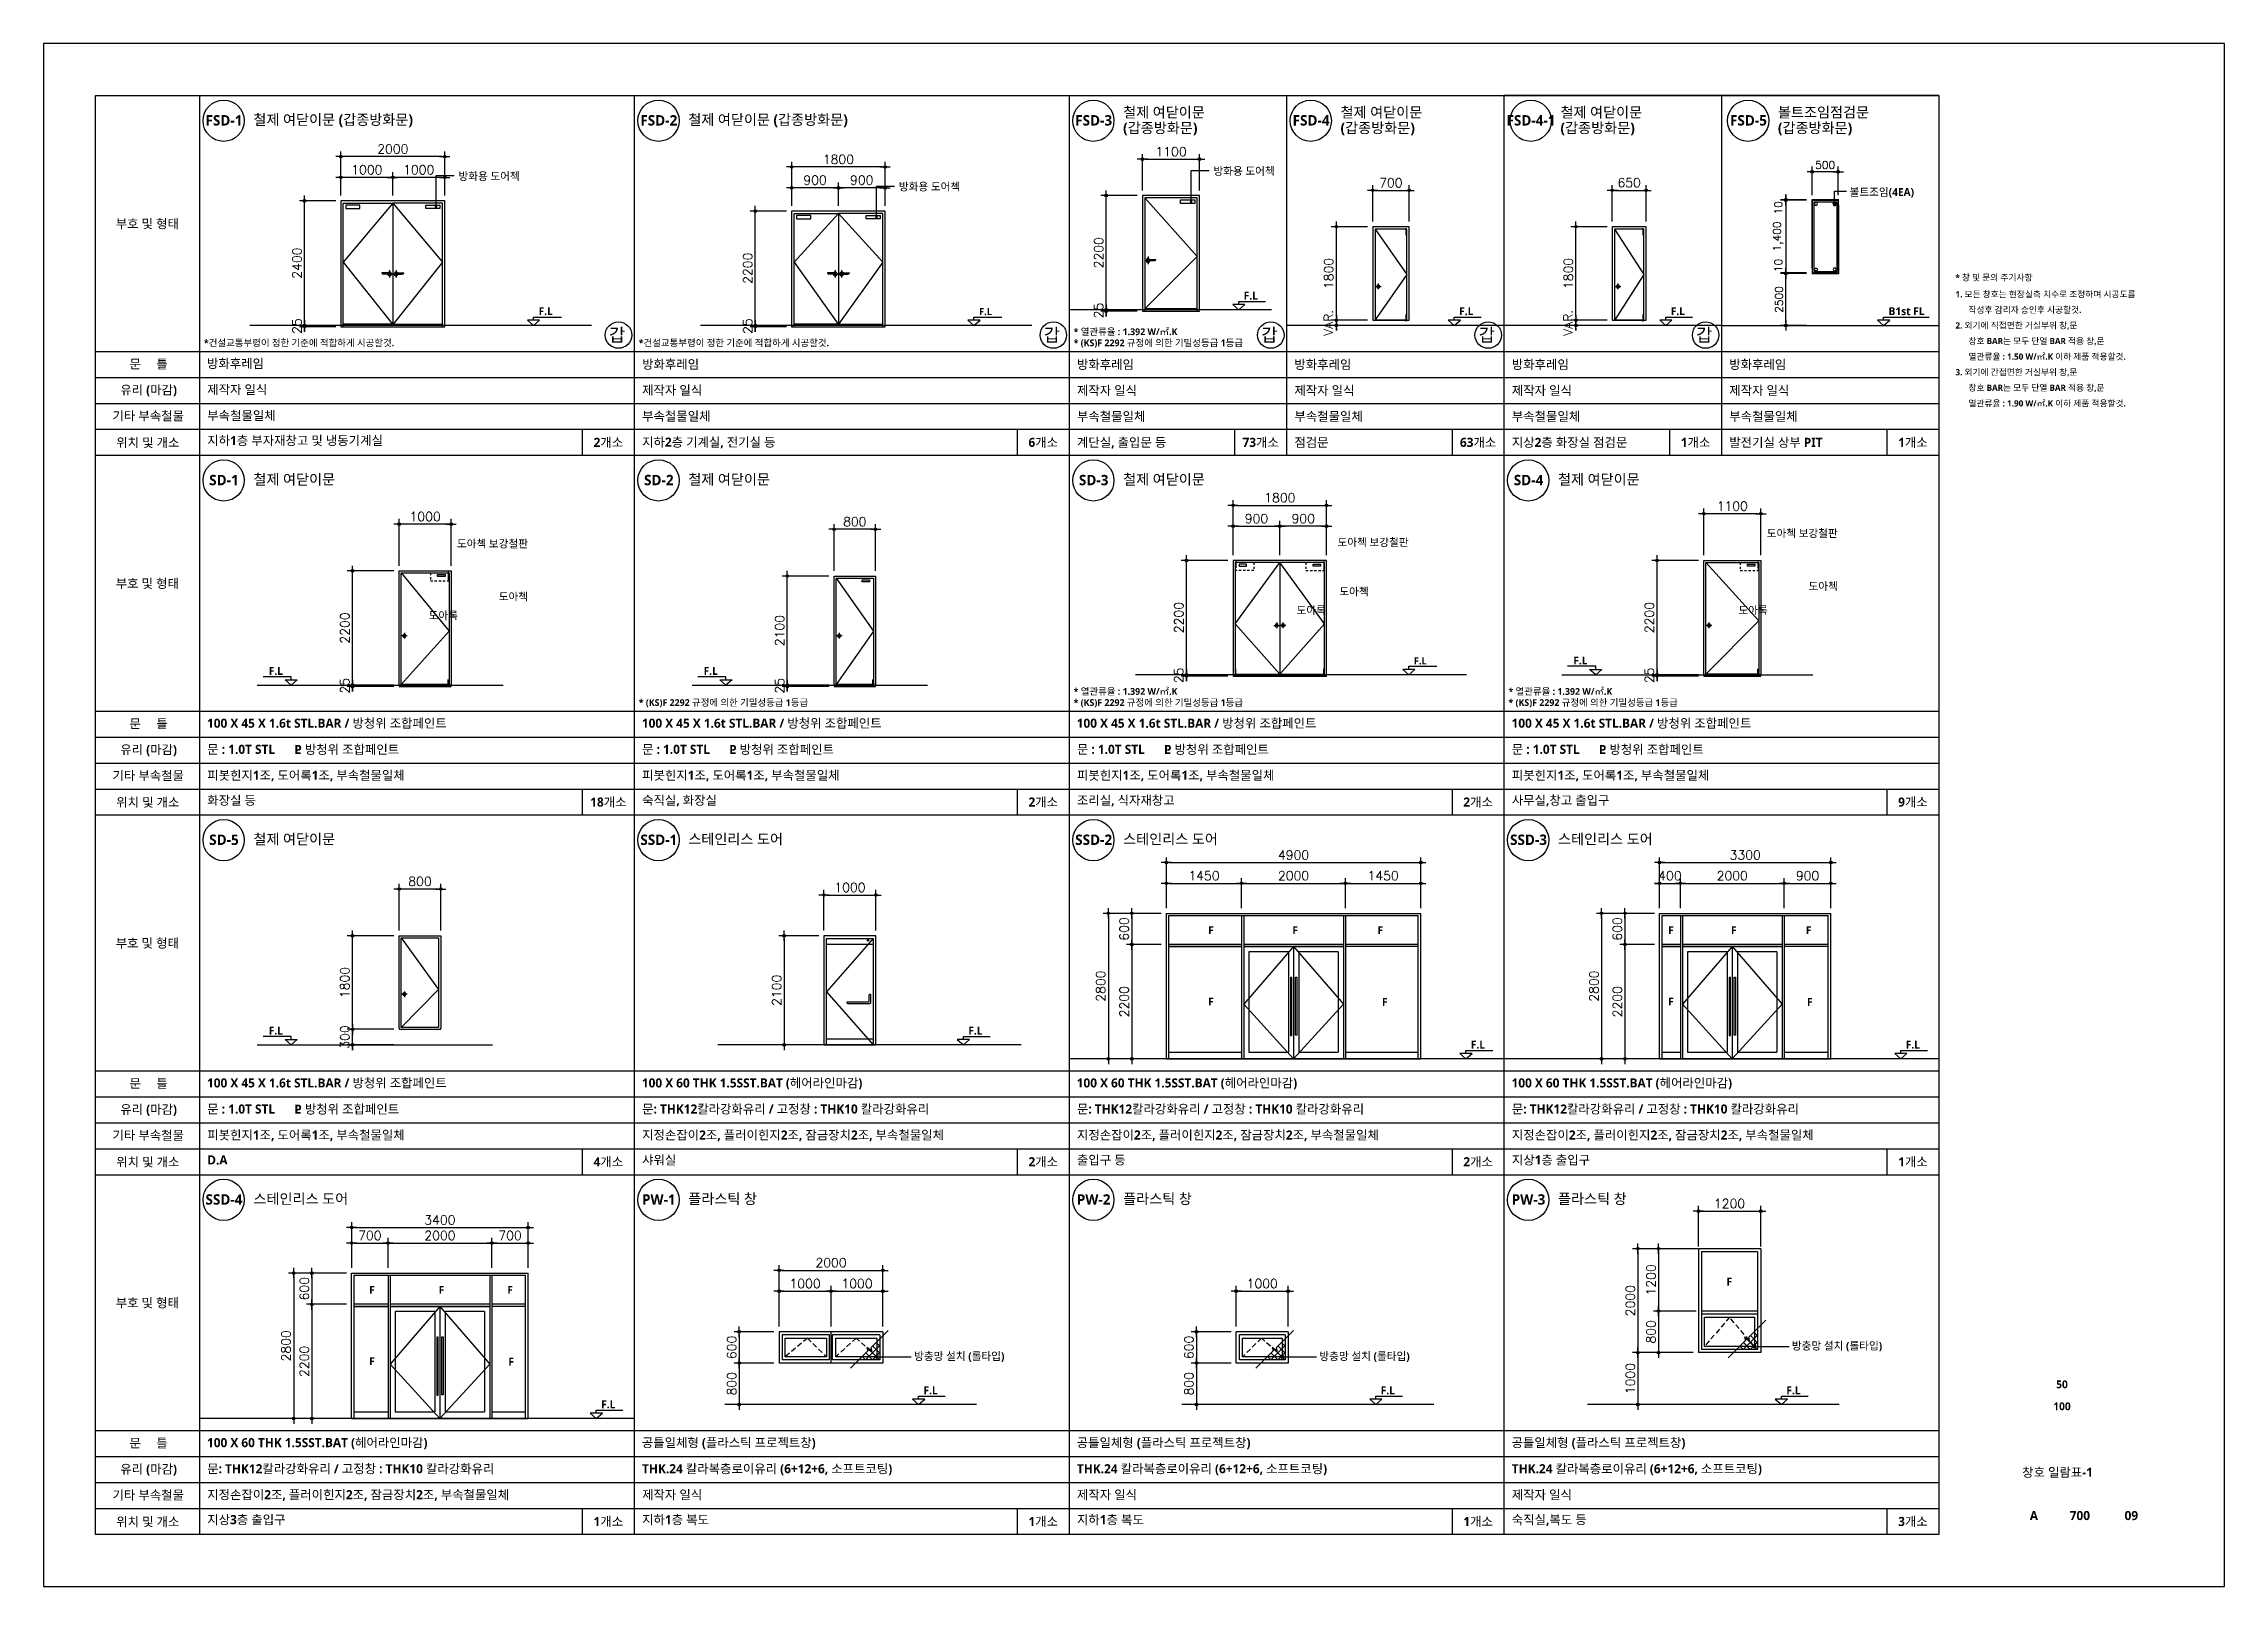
# Model space of a CAD drawing. Header units: millimetres. Extents: x 0 to 190005487, y 0 to 455456909.
# Drawn here: x 0 to 42000, y 0 to 29700 of the extents above; entities that cross this region are included whole.
import ezdxf
from ezdxf.enums import TextEntityAlignment as Align

# ---------------------------------------------------------------- set-up
doc = ezdxf.new("R2010")
doc.units = ezdxf.units.MM
doc.header["$LTSCALE"] = 400
doc.header["$MEASUREMENT"] = 0
doc.header["$PDSIZE"] = -10
for name, pattern in [('ACAD_ISO04W100', [30, 24, -3, 0, -3]), ('CEN', [35, 30, -2, 1, -2]), ('DASH_1', [26.25, 22.5, -1.5, 0.75, -1.5]), ('DASHDOT', [1, 0.5, -0.25, 0, -0.25]), ('HID', [2, 1.1, -0.9]), ('HIDDEN', [0.375, 0.25, -0.125])]:
    doc.linetypes.add(name, pattern=pattern)
doc.layers.get('0').update_dxf_attribs({"linetype": 'CONTINUOUS'})
doc.layers.get('Defpoints').update_dxf_attribs({"color": 153, "linetype": 'CONTINUOUS'})
for name, color, linetype in [('4ELE', 4, 'CONTINUOUS'), ('7DIM', 7, 'CONTINUOUS'), ('A-ANNO-DIM', 4, 'CONTINUOUS'), ('A-ANNO-GRA1', 7, 'CONTINUOUS'), ('A-ANNO-TEXT1', 7, 'CONTINUOUS'), ('A-ANNO-TITL', 7, 'CONTINUOUS'), ('A-AXIS-LINE', 1, 'CEN'), ('A-CUT', 7, 'CONTINUOUS'), ('A-DWXK-OPEN', 1, 'HID'), ('A-DWXM-WIND', 4, 'CONTINUOUS'), ('A-HAT', 253, 'CONTINUOUS'), ('A-LEADER', 7, 'CONTINUOUS'), ('A-TEXT', 4, 'CONTINUOUS'), ('A-WIN-IDEN', 11, 'CONTINUOUS'), ('A-XXXX-TXT2', 3, 'CONTINUOUS'), ('AA-DOOR-문', 4, 'CONTINUOUS'), ('AA-HID-부요소', 8, 'HID'), ('AA-SYM-지시선', 7, 'CONTINUOUS'), ('AHID', 5, 'HID'), ('C', 4, 'CONTINUOUS'), ('CE-SLOP-FILL', 1, 'CONTINUOUS'), ('cen', 1, 'ACAD_ISO04W100'), ('dim', 7, 'CONTINUOUS'), ('DOOR', 8, 'CONTINUOUS'), ('HAT', 5, 'CONTINUOUS'), ('WA1', 3, 'CONTINUOUS'), ('WID', 4, 'CONTINUOUS'), ('WIN', 6, 'CONTINUOUS'), ('WINELEV', 4, 'CONTINUOUS'), ('조경', 5, 'CONTINUOUS')]:
    doc.layers.add(name, color=color, linetype=linetype)
doc.layers.add('Defpoint', color=161, linetype='CONTINUOUS', plot=False)
doc.styles.add('SH_대대리576', font='NanumGothicBold.ttf')
doc.styles.get("Standard").update_dxf_attribs({"font": 'SIMPLEX.shx'})
doc.dimstyles.new('SHP 100 창호도', dxfattribs={"dimscale": 100, "dimtxt": 3, "dimasz": 1, "dimexe": 2, "dimexo": 2, "dimgap": 1, "dimtad": 1, "dimdec": 0, "dimzin": 1, "dimdsep": 46, "dimlunit": 6, "dimtxsty": 'Standard', "dimblk": 'DIMDOT', "dimcen": 0, "dimadec": 0, "dimazin": 0, "dimtfac": 1, "dimtdec": 0, "dimtix": 1, "dimtmove": 2, "dimatfit": 3, "dimldrblk": 'DIMDOT', "dimfxl": 2, "dimtolj": 1, "dimtzin": 1, "dimarcsym": 0})
doc.dimstyles.new('SHP 50 창호', dxfattribs={"dimscale": 50, "dimtxt": 3.5, "dimasz": 1, "dimexe": 2, "dimexo": 2, "dimgap": 1, "dimtad": 1, "dimdec": 0, "dimzin": 0, "dimdsep": 46, "dimblk": 'DIMDOT', "dimcen": 0.09, "dimclrt": 3, "dimadec": 0, "dimazin": 1, "dimtfac": 1, "dimtdec": 0, "dimtix": 1, "dimtmove": 2, "dimatfit": 0, "dimldrblk": 'DIMDOT', "dimfxl": 1, "dimtfillclr": 3, "dimtolj": 1, "dimtzin": 0, "dimarcsym": 0})

msp = doc.modelspace()

# ---------------------------------------------------------------- texts
at = {"layer": '7DIM', "style": 'SH_대대리576'}
for s, height, p in [('방화용 도어첵', 150, (22529.6, 27171.4)), ('방화용 도어첵', 150, (7990, 27071.4)), ('방화용 도어첵', 150, (16472.3, 26871.4)), ('F.L', 150, (23112.6, 24773.4)), ('F.L', 150, (9533.3, 24473.4)), ('F.L', 136.36, (18015.5, 24473.4)), ('F.L', 150, (27263.5, 24473.4)), ('F.L', 150, (31337.9, 24473.4)), ('B1st FL', 150, (35531.4, 24473.4)), ('F.L', 150, (4335.9, 17548.4)), ('F.L', 150, (12710.9, 17548.4)), ('F.L', 136.36, (26390.5, 17748.4)), ('F.L', 150, (29460.9, 17748.4)), ('F.L', 150, (4335.9, 10623.4)), ('F.L', 150, (17808.9, 10623.4)), ('F.L', 150, (27488.4, 10354.1)), ('F.L', 150, (35863.4, 10354.1)), ('F.L', 150, (16946.4, 3698.4)), ('F.L', 150, (25751.9, 3698.4)), ('F.L', 150, (33563.6, 3698.4)), ('F.L', 150, (10738.4, 3429.1))]:
    msp.add_text(s, height=height, dxfattribs=at).set_placement(p)
for s, height, p in [('볼트조임(4EA)', 150, (34781.8, 26842.7)), ('갑', 250, (10888.3, 24092)), ('갑', 250, (19263.3, 24092)), ('갑', 250, (23450.8, 24092)), ('갑', 250, (27638.3, 24092)), ('갑', 250, (31825.8, 24092)), ('도아첵 보강철판', 150, (7960.7, 20073)), ('도아첵 보강철판', 150, (24920.1, 20100)), ('도아첵 보강철판', 150, (33185.7, 20273)), ('도아첵', 150, (33990.9, 19253.6)), ('도아첵', 150, (8765.9, 19053.6)), ('도아첵', 150, (24954.5, 19150))]:
    msp.add_text(s, height=height, dxfattribs=at).set_placement(p, align=Align.MIDDLE_LEFT)
for s, p in [('도아록', (7980.2, 18690.9)), ('도아록', (24695.4, 18790.9)), ('도아록', (33205.2, 18790.9)), ('F', (22536.5, 12632.1)), ('F', (24155.8, 12632.1)), ('F', (25797.9, 12632.1)), ('F', (31395.2, 12632.1)), ('F', (32605.2, 12632.1)), ('F', (34047.6, 12632.1)), ('F', (22536.5, 11261.3)), ('F', (25883.5, 11250.2)), ('F', (31395.2, 11261.3)), ('F', (34068.1, 11250.2)), ('F', (32518.9, 5866)), ('F', (6378.8, 5707.1)), ('F', (7715.7, 5707.1)), ('F', (9036.9, 5707.1)), ('F', (6378.8, 4336.3)), ('F', (9057.5, 4325.2))]:
    msp.add_text(s, height=150, dxfattribs=at).set_placement(p, align=Align.MIDDLE_RIGHT)
at = {"layer": 'A-ANNO-TEXT1', "style": 'SH_대대리576'}
for s, p in [('부호 및 형태', (1997.2, 26233.2)), ('문     틀', (2022.4, 23533.6)), ('유리 (마감)', (2022.4, 23033.6)), ('기타 부속철물', (2014.7, 22533.6)), ('위치 및 개소', (2007.6, 22020.2)), ('부호 및 형태', (1997.2, 19308.2)), ('문     틀', (2022.4, 16608.6)), ('유리 (마감)', (2022.4, 16108.6)), ('기타 부속철물', (2014.7, 15608.6)), ('위치 및 개소', (2007.6, 15095.2)), ('부호 및 형태', (1997.2, 12383.2)), ('문     틀', (2022.4, 9683.6)), ('유리 (마감)', (2022.4, 9183.6)), ('기타 부속철물', (2014.7, 8683.6)), ('위치 및 개소', (2007.6, 8170.2)), ('부호 및 형태', (1997.2, 5458.2)), ('문     틀', (2022.4, 2758.6)), ('유리 (마감)', (2022.4, 2258.6)), ('기타 부속철물', (2014.7, 1758.6)), ('위치 및 개소', (2007.6, 1245.2))]:
    msp.add_text(s, height=175, dxfattribs=at).set_placement(p, align=Align.MIDDLE_CENTER)
for s, height, p in [('*건설교통부령이 정한 기준에 적합하게 시공할것.', 130, (3086.7, 23874.5)), ('*건설교통부령이 정한 기준에 적합하게 시공할것.', 130, (11461.7, 23874.5)), ('방화후레임', 175, (3146.4, 23454.8)), ('방화후레임', 175, (11526.3, 23440.6)), ('방화후레임', 175, (19901.3, 23436.4)), ('방화후레임', 175, (24088.8, 23436.4)), ('방화후레임', 175, (28276.3, 23436.4)), ('방화후레임', 175, (32463.8, 23436.4)), ('제작자 일식', 175, (3151.3, 22952.4)), ('제작자 일식', 175, (11526.3, 22940.6)), ('제작자 일식', 175, (19901.3, 22936.4)), ('제작자 일식', 175, (24088.8, 22936.4)), ('제작자 일식', 175, (28276.3, 22936.4)), ('제작자 일식', 175, (32463.8, 22936.4)), ('부속철물일체', 175, (3151.3, 22452.4)), ('부속철물일체', 175, (11526.3, 22440.6)), ('부속철물일체', 175, (19901.3, 22436.4)), ('부속철물일체', 175, (24088.8, 22436.4)), ('부속철물일체', 175, (28276.3, 22436.4)), ('부속철물일체', 175, (32463.8, 22436.4)), ('지하1층 부자재창고 및 냉동기계실', 175, (3151.3, 21971.8)), ('지하2층 기계실, 전기실 등', 175, (11526.3, 21940.6)), ('계단실, 출입문 등', 175, (19901.3, 21936.4)), ('점검문', 175, (24088.8, 21936.4)), ('지상2층 화장실 점검문', 175, (28276.3, 21936.4)), ('발전기실 상부 PIT', 175, (32463.8, 21936.4)), ('* (KS)F 2292 규정에 의한 기밀성등급 1등급', 130, (11461.7, 16949.5)), ('100 X 45 X 1.6t STL.BAR / 방청위 조합페인트', 175, (3146.4, 16529.8)), ('100 X 45 X 1.6t STL.BAR / 방청위 조합페인트', 175, (11521.4, 16529.8)), ('100 X 45 X 1.6t STL.BAR / 방청위 조합페인트', 175, (19896.4, 16529.8)), ('100 X 45 X 1.6t STL.BAR / 방청위 조합페인트', 175, (28271.4, 16529.8)), ('문 : 1.0T STL ', 175, (3151.3, 16027.4)), ('방청위 조합페인트', 175, (5031.7, 16025.3)), ('문 : 1.0T STL ', 175, (11526.3, 16027.4)), ('방청위 조합페인트', 175, (13406.7, 16025.3)), ('문 : 1.0T STL ', 175, (19901.3, 16027.4)), ('방청위 조합페인트', 175, (21781.7, 16025.3)), ('문 : 1.0T STL ', 175, (28276.3, 16027.4)), ('방청위 조합페인트', 175, (30156.7, 16025.3)), ('피봇힌지1조, 도어록1조, 부속철물일체', 175, (3151.3, 15527.4)), ('피봇힌지1조, 도어록1조, 부속철물일체', 175, (11526.3, 15527.4)), ('피봇힌지1조, 도어록1조, 부속철물일체', 175, (19901.3, 15527.4)), ('피봇힌지1조, 도어록1조, 부속철물일체', 175, (28276.3, 15527.4)), ('화장실 등', 175, (3151.3, 15046.8)), ('숙직실, 화장실', 175, (11526.3, 15046.8)), ('조리실, 식자재창고', 175, (19901.3, 15046.8)), ('사무실,창고 출입구', 175, (28276.3, 15046.8)), ('100 X 45 X 1.6t STL.BAR / 방청위 조합페인트', 175, (3146.4, 9604.8)), ('100 X 60 THK 1.5SST.BAT (헤어라인마감)', 175, (11521.4, 9604.8)), ('100 X 60 THK 1.5SST.BAT (헤어라인마감)', 175, (19896.4, 9604.8)), ('100 X 60 THK 1.5SST.BAT (헤어라인마감)', 175, (28271.4, 9604.8)), ('문 : 1.0T STL ', 175, (3151.3, 9102.4)), ('방청위 조합페인트', 175, (5031.7, 9100.3)), ('문: THK12칼라강화유리 / 고정창 : THK10 칼라강화유리', 175, (11526.3, 9102.4)), ('문: THK12칼라강화유리 / 고정창 : THK10 칼라강화유리', 175, (19901.3, 9102.4)), ('문: THK12칼라강화유리 / 고정창 : THK10 칼라강화유리', 175, (28276.3, 9102.4)), ('피봇힌지1조, 도어록1조, 부속철물일체', 175, (3151.3, 8602.4)), ('지정손잡이2조, 플러이힌지2조, 잠금장치2조, 부속철물일체', 175, (11526.3, 8602.4)), ('지정손잡이2조, 플러이힌지2조, 잠금장치2조, 부속철물일체', 175, (19901.3, 8602.4)), ('지정손잡이2조, 플러이힌지2조, 잠금장치2조, 부속철물일체', 175, (28276.3, 8602.4)), ('D.A', 175, (3151.3, 8121.8)), ('샤워실', 175, (11526.3, 8121.8)), ('출입구 등', 175, (19901.3, 8121.8)), ('지상1층 출입구', 175, (28276.3, 8121.8)), ('100 X 60 THK 1.5SST.BAT (헤어라인마감)', 175, (3146.4, 2679.8)), ('공틀일체형 (플라스틱 프로젝트창)', 175, (11521.4, 2679.8)), ('공틀일체형 (플라스틱 프로젝트창)', 175, (19896.4, 2679.8)), ('공틀일체형 (플라스틱 프로젝트창)', 175, (28271.4, 2679.8)), ('문: THK12칼라강화유리 / 고정창 : THK10 칼라강화유리', 175, (3151.3, 2177.4)), ('THK.24 칼라복층로이유리 (6+12+6, 소프트코팅)', 175, (11526.3, 2177.4)), ('THK.24 칼라복층로이유리 (6+12+6, 소프트코팅)', 175, (19901.3, 2177.4)), ('THK.24 칼라복층로이유리 (6+12+6, 소프트코팅)', 175, (28276.3, 2177.4)), ('지정손잡이2조, 플러이힌지2조, 잠금장치2조, 부속철물일체', 175, (3151.3, 1677.4)), ('제작자 일식', 175, (11526.3, 1677.4)), ('제작자 일식', 175, (19901.3, 1677.4)), ('제작자 일식', 175, (28276.3, 1677.4)), ('지상3층 출입구', 175, (3151.3, 1196.8)), ('지하1층 복도', 175, (11526.3, 1196.8)), ('지하1층 복도', 175, (19901.3, 1196.8)), ('숙직실,복도 등', 175, (28276.3, 1196.8))]:
    msp.add_text(s, height=height, dxfattribs=at).set_placement(p)
at = {"layer": 'A-ANNO-TEXT1', "color": 1, "style": 'SH_대대리576'}
for s, p in [('2개소', (10877.2, 22024.1)), ('6개소', (19252.2, 22024.1)), ('73개소', (23439.7, 22024.1)), ('63개소', (27627.2, 22024.1)), ('1개소', (31814.7, 22024.1)), ('1개소', (36002.2, 22024.1)), ('18개소', (10877.2, 15099.1)), ('2개소', (19252.2, 15099.1)), ('2개소', (27627.2, 15099.1)), ('9개소', (36002.2, 15099.1)), ('4개소', (10877.2, 8174.1)), ('2개소', (19252.2, 8174.1)), ('2개소', (27627.2, 8174.1)), ('1개소', (36002.2, 8174.1)), ('1개소', (10877.2, 1249.1)), ('1개소', (19252.2, 1249.1)), ('1개소', (27627.2, 1249.1)), ('3개소', (36002.2, 1249.1))]:
    msp.add_text(s, height=175, dxfattribs=at).set_placement(p, align=Align.MIDDLE_CENTER)
at = {"layer": 'A-ANNO-TEXT1', "style": 'SH_대대리576'}
for s, p in [('P', (4828.2, 16111.4)), ('L', (4830, 16111.4)), ('P', (13203.2, 16111.4)), ('L', (13205, 16111.4)), ('P', (21578.2, 16111.4)), ('L', (21580, 16111.4)), ('P', (29953.2, 16111.4)), ('L', (29955, 16111.4)), ('P', (4828.2, 9186.4)), ('L', (4830, 9186.4))]:
    msp.add_text(s, height=175, dxfattribs=at).set_placement(p, align=Align.MIDDLE_LEFT)
at = {"layer": 'A-ANNO-TITL', "style": 'SH_대대리576'}
for s, height, p in [('50', 150, (38872.6, 3888.9)), ('100', 150, (38872.6, 3466.7)), ('창호 일람표-1', 175, (38786.2, 2199)), ('A', 175, (38331.3, 1363.5)), ('700', 175, (39216.8, 1363.5)), ('09', 175, (40207.9, 1363.5))]:
    msp.add_text(s, height=height, dxfattribs=at).set_placement(p, align=Align.MIDDLE)
at = {"layer": 'A-TEXT', "style": 'SH_대대리576'}
for p in [(33669.7, 4630.6), (16765, 4430.6), (24570.5, 4430.6)]:
    msp.add_text('방충망 설치 (롤타입)', height=150, dxfattribs=at).set_placement(p, align=Align.MIDDLE_LEFT)
at = {"layer": 'A-WIN-IDEN', "color": 2, "style": 'SH_대대리576'}
for s, p in [('FSD-1', (3473.2, 28223.5)), ('FSD-2', (11848.2, 28223.5)), ('FSD-3', (20223.2, 28223.5)), ('FSD-4', (24410.7, 28223.5)), ('FSD-4-1', (28646.2, 28223.5)), ('FSD-5', (32833.7, 28223.5)), ('SD-1', (3473.2, 21298.5)), ('SD-2', (11848.2, 21298.5)), ('SD-3', (20223.2, 21298.5)), ('SD-4', (28598.2, 21298.5)), ('SD-5', (3473.2, 14373.5)), ('SSD-1', (11848.2, 14373.5)), ('SSD-2', (20223.2, 14373.5)), ('SSD-3', (28598.2, 14373.5)), ('SSD-4', (3473.2, 7448.5)), ('PW-1', (11848.2, 7448.5)), ('PW-2', (20223.2, 7448.5)), ('PW-3', (28598.2, 7448.5))]:
    msp.add_text(s, height=200, dxfattribs=at).set_placement(p, align=Align.MIDDLE_CENTER)
for s, p in [('철제 여닫이문 (갑종방화문)', (4040.7, 28136)), ('철제 여닫이문 (갑종방화문)', (12415.7, 28136)), ('(갑종방화문)', (20790.7, 27978.2)), ('철제 여닫이문', (20790.7, 28278.2)), ('(갑종방화문)', (24978.2, 27978.2)), ('철제 여닫이문', (24978.2, 28278.2)), ('(갑종방화문)', (29213.7, 27978.2)), ('철제 여닫이문', (29213.7, 28278.2)), ('(갑종방화문)', (33401.2, 27978.2)), ('볼트조임점검문', (33401.2, 28278.2)), ('철제 여닫이문', (4040.7, 21211)), ('철제 여닫이문', (12415.7, 21211)), ('철제 여닫이문', (20790.7, 21211)), ('철제 여닫이문', (29165.7, 21211)), ('철제 여닫이문', (4040.7, 14286)), ('스테인리스 도어', (12415.7, 14286)), ('스테인리스 도어', (20790.7, 14286)), ('스테인리스 도어', (29165.7, 14286)), ('스테인리스 도어', (4040.7, 7361)), ('플라스틱 창', (12415.7, 7361)), ('플라스틱 창', (20790.7, 7361)), ('플라스틱 창', (29165.7, 7361))]:
    msp.add_text(s, height=200, dxfattribs=at).set_placement(p)
at = {"layer": 'A-XXXX-TXT2', "style": 'SH_대대리576'}
for s, height, p in [('* 창 및 문의 주기사항', 120, (36820.1, 25137)), ('1. 모든 창호는 현장실측 치수로 조정하며 시공도를', 120, (36820.1, 24814.6)), ('작성후 감리자 승인후 시공할것.', 120, (37070.7, 24514.6)), ('* (KS)F 2292 규정에 의한 기밀성등급 1등급', 130, (19836.7, 23874.5)), ('* 열관류율 : 1.392 W/㎡.K', 130, (19837.4, 24088.4)), ('2. 외기에 직접면한 거실부위 창,문', 120, (36820.1, 24214.6)), ('창호 BAR는 모두 단열 BAR 적용 창,문', 120, (37070.7, 23914.6)), ('열관류율 : 1.50 W/㎡.K 이하 제품 적용할것.', 120, (37070.7, 23614.6)), ('3. 외기에 간접면한 거실부위 창,문', 120, (36820.1, 23314.6)), ('창호 BAR는 모두 단열 BAR 적용 창,문', 120, (37070.7, 23014.6)), ('열관류율 : 1.90 W/㎡.K 이하 제품 적용할것.', 120, (37070.7, 22714.6)), ('* 열관류율 : 1.392 W/㎡.K', 130, (19837.4, 17163.4)), ('* 열관류율 : 1.392 W/㎡.K', 130, (28212.4, 17163.4)), ('* (KS)F 2292 규정에 의한 기밀성등급 1등급', 130, (19836.7, 16949.5)), ('* (KS)F 2292 규정에 의한 기밀성등급 1등급', 130, (28211.7, 16949.5))]:
    msp.add_text(s, height=height, dxfattribs=at).set_placement(p)

# ---------------------------------------------------------------- blocks, each defined once
blk = doc.blocks.new('DIMDOT')
at = {"color": 0}
blk.add_line((-2, 0), (2, 0), dxfattribs=at)
for radius in [0.5, 0.25]:
    blk.add_circle((0, 0), radius, dxfattribs=at)
blk = doc.blocks.new('*D4')
at = {"layer": 'A-ANNO-DIM', "color": 0, "lineweight": -2}
for p, q in [((14307, 26475), (13607, 26475)), ((13707, 24325), (13707, 26425)), ((14307, 24275), (13607, 24275))]:
    blk.add_line(p, q, dxfattribs=at)
at = {"layer": 'Defpoints', "color": 0}
for p in [(13707, 26475), (14407, 26475), (14407, 24275)]:
    blk.add_point(p, dxfattribs=at)
at = {"layer": 'A-ANNO-DIM', "color": 0, "linetype": 'ByBlock', "lineweight": -2, "xscale": 50, "yscale": 50, "zscale": 50}
for p, rotation in [((13707, 26475), 90), ((13707, 24275), 270)]:
    blk.add_blockref('DIMDOT', p, dxfattribs=dict(at, rotation=rotation))
at = {"layer": 'A-ANNO-DIM', "color": 3, "insert": (13561, 25375), "char_height": 175, "attachment_point": 5, "rotation": 90}
blk.add_mtext('\\A1;2200', dxfattribs=at)
blk = doc.blocks.new('*D5')
at = {"layer": 'A-ANNO-DIM', "color": 0, "lineweight": -2}
for p, q in [((13707, 24325), (13707, 24375)), ((14307, 24275), (13607, 24275)), ((14307, 24250), (13607, 24250)), ((13707, 24250), (13707, 24275)), ((13707, 24200), (13707, 24150))]:
    blk.add_line(p, q, dxfattribs=at)
at = {"layer": 'Defpoints', "color": 0}
for p in [(13707, 24275), (14407, 24275), (14407, 24250)]:
    blk.add_point(p, dxfattribs=at)
at = {"layer": 'A-ANNO-DIM', "color": 0, "linetype": 'ByBlock', "lineweight": -2, "xscale": 50, "yscale": 50, "zscale": 50}
for p, rotation in [((13707, 24275), 270), ((13707, 24250), 90)]:
    blk.add_blockref('DIMDOT', p, dxfattribs=dict(at, rotation=rotation))
at = {"layer": 'A-ANNO-DIM', "color": 3, "insert": (13560, 24262), "char_height": 175, "attachment_point": 5, "rotation": 90}
blk.add_mtext('\\A1;25', dxfattribs=at)
blk = doc.blocks.new('*D6')
at = {"layer": 'A-ANNO-DIM', "color": 0, "lineweight": -2}
for p, q in [((14407, 26575), (14407, 27425)), ((16157, 27325), (14457, 27325)), ((16207, 26575), (16207, 27425))]:
    blk.add_line(p, q, dxfattribs=at)
at = {"layer": 'Defpoints', "color": 0}
for p in [(14407, 27325), (14407, 26475), (16207, 26475)]:
    blk.add_point(p, dxfattribs=at)
at = {"layer": 'A-ANNO-DIM', "color": 0, "linetype": 'ByBlock', "lineweight": -2, "xscale": 50, "yscale": 50, "zscale": 50, "rotation": 180}
blk.add_blockref('DIMDOT', (14407, 27325), dxfattribs=at)
at = {"layer": 'A-ANNO-DIM', "color": 0, "linetype": 'ByBlock', "lineweight": -2, "xscale": 50, "yscale": 50, "zscale": 50}
blk.add_blockref('DIMDOT', (16207, 27325), dxfattribs=at)
at = {"layer": 'A-ANNO-DIM', "color": 3, "insert": (15307, 27472), "char_height": 175, "attachment_point": 5}
blk.add_mtext('\\A1;1800', dxfattribs=at)
blk = doc.blocks.new('*D7')
at = {"layer": 'A-ANNO-DIM', "color": 0, "lineweight": -2}
for p, q in [((14407, 26575), (14407, 27025)), ((15257, 26925), (14457, 26925)), ((15307, 26575), (15307, 27025))]:
    blk.add_line(p, q, dxfattribs=at)
at = {"layer": 'Defpoints', "color": 0}
for p in [(14407, 26925), (14407, 26475), (15307, 26475)]:
    blk.add_point(p, dxfattribs=at)
at = {"layer": 'A-ANNO-DIM', "color": 0, "linetype": 'ByBlock', "lineweight": -2, "xscale": 50, "yscale": 50, "zscale": 50, "rotation": 180}
blk.add_blockref('DIMDOT', (14407, 26925), dxfattribs=at)
at = {"layer": 'A-ANNO-DIM', "color": 0, "linetype": 'ByBlock', "lineweight": -2, "xscale": 50, "yscale": 50, "zscale": 50}
blk.add_blockref('DIMDOT', (15307, 26925), dxfattribs=at)
at = {"layer": 'A-ANNO-DIM', "color": 3, "insert": (14857, 27072), "char_height": 175, "attachment_point": 5}
blk.add_mtext('\\A1;900', dxfattribs=at)
blk = doc.blocks.new('*D8')
at = {"layer": 'A-ANNO-DIM', "color": 0, "lineweight": -2}
for p, q in [((15307, 26575), (15307, 27025)), ((16157, 26925), (15357, 26925)), ((16207, 26575), (16207, 27025))]:
    blk.add_line(p, q, dxfattribs=at)
at = {"layer": 'Defpoints', "color": 0}
for p in [(15307, 26925), (15307, 26475), (16207, 26475)]:
    blk.add_point(p, dxfattribs=at)
at = {"layer": 'A-ANNO-DIM', "color": 0, "linetype": 'ByBlock', "lineweight": -2, "xscale": 50, "yscale": 50, "zscale": 50, "rotation": 180}
blk.add_blockref('DIMDOT', (15307, 26925), dxfattribs=at)
at = {"layer": 'A-ANNO-DIM', "color": 0, "linetype": 'ByBlock', "lineweight": -2, "xscale": 50, "yscale": 50, "zscale": 50}
blk.add_blockref('DIMDOT', (16207, 26925), dxfattribs=at)
at = {"layer": 'A-ANNO-DIM', "color": 3, "insert": (15757, 27072), "char_height": 175, "attachment_point": 5}
blk.add_mtext('\\A1;900', dxfattribs=at)
blk = doc.blocks.new('*D9')
at = {"layer": 'A-ANNO-DIM', "color": 0, "lineweight": -2}
for p, q in [((5625, 26675), (4925, 26675)), ((5025, 24325), (5025, 26625)), ((5625, 24275), (4925, 24275))]:
    blk.add_line(p, q, dxfattribs=at)
at = {"layer": 'Defpoints', "color": 0}
for p in [(5025, 26675), (5725, 26675), (5725, 24275)]:
    blk.add_point(p, dxfattribs=at)
at = {"layer": 'A-ANNO-DIM', "color": 0, "linetype": 'ByBlock', "lineweight": -2, "xscale": 50, "yscale": 50, "zscale": 50}
for p, rotation in [((5025, 26675), 90), ((5025, 24275), 270)]:
    blk.add_blockref('DIMDOT', p, dxfattribs=dict(at, rotation=rotation))
at = {"layer": 'A-ANNO-DIM', "color": 3, "insert": (4878, 25475), "char_height": 175, "attachment_point": 5, "rotation": 90}
blk.add_mtext('\\A1;2400', dxfattribs=at)
blk = doc.blocks.new('*D10')
at = {"layer": 'A-ANNO-DIM', "color": 0, "lineweight": -2}
for p, q in [((5025, 24325), (5025, 24375)), ((5625, 24275), (4925, 24275)), ((5625, 24250), (4925, 24250)), ((5025, 24250), (5025, 24275)), ((5025, 24200), (5025, 24150))]:
    blk.add_line(p, q, dxfattribs=at)
at = {"layer": 'Defpoints', "color": 0}
for p in [(5025, 24275), (5725, 24275), (5725, 24250)]:
    blk.add_point(p, dxfattribs=at)
at = {"layer": 'A-ANNO-DIM', "color": 0, "linetype": 'ByBlock', "lineweight": -2, "xscale": 50, "yscale": 50, "zscale": 50}
for p, rotation in [((5025, 24275), 270), ((5025, 24250), 90)]:
    blk.add_blockref('DIMDOT', p, dxfattribs=dict(at, rotation=rotation))
at = {"layer": 'A-ANNO-DIM', "color": 3, "insert": (4878, 24262), "char_height": 175, "attachment_point": 5, "rotation": 90}
blk.add_mtext('\\A1;25', dxfattribs=at)
blk = doc.blocks.new('*D11')
at = {"layer": 'A-ANNO-DIM', "color": 0, "lineweight": -2}
for p, q in [((5725, 26775), (5725, 27625)), ((7675, 27525), (5775, 27525)), ((7725, 26775), (7725, 27625))]:
    blk.add_line(p, q, dxfattribs=at)
at = {"layer": 'Defpoints', "color": 0}
for p in [(5725, 27525), (5725, 26675), (7725, 26675)]:
    blk.add_point(p, dxfattribs=at)
at = {"layer": 'A-ANNO-DIM', "color": 0, "linetype": 'ByBlock', "lineweight": -2, "xscale": 50, "yscale": 50, "zscale": 50, "rotation": 180}
blk.add_blockref('DIMDOT', (5725, 27525), dxfattribs=at)
at = {"layer": 'A-ANNO-DIM', "color": 0, "linetype": 'ByBlock', "lineweight": -2, "xscale": 50, "yscale": 50, "zscale": 50}
blk.add_blockref('DIMDOT', (7725, 27525), dxfattribs=at)
at = {"layer": 'A-ANNO-DIM', "color": 3, "insert": (6725, 27671), "char_height": 175, "attachment_point": 5}
blk.add_mtext('\\A1;2000', dxfattribs=at)
blk = doc.blocks.new('*D12')
at = {"layer": 'A-ANNO-DIM', "color": 0, "lineweight": -2}
for p, q in [((5725, 26775), (5725, 27225)), ((6675, 27125), (5775, 27125)), ((6725, 26775), (6725, 27225))]:
    blk.add_line(p, q, dxfattribs=at)
at = {"layer": 'Defpoints', "color": 0}
for p in [(5725, 27125), (5725, 26675), (6725, 26675)]:
    blk.add_point(p, dxfattribs=at)
at = {"layer": 'A-ANNO-DIM', "color": 0, "linetype": 'ByBlock', "lineweight": -2, "xscale": 50, "yscale": 50, "zscale": 50, "rotation": 180}
blk.add_blockref('DIMDOT', (5725, 27125), dxfattribs=at)
at = {"layer": 'A-ANNO-DIM', "color": 0, "linetype": 'ByBlock', "lineweight": -2, "xscale": 50, "yscale": 50, "zscale": 50}
blk.add_blockref('DIMDOT', (6725, 27125), dxfattribs=at)
at = {"layer": 'A-ANNO-DIM', "color": 3, "insert": (6225, 27271), "char_height": 175, "attachment_point": 5}
blk.add_mtext('\\A1;1000', dxfattribs=at)
blk = doc.blocks.new('*D13')
at = {"layer": 'A-ANNO-DIM', "color": 0, "lineweight": -2}
for p, q in [((6725, 26775), (6725, 27225)), ((7675, 27125), (6775, 27125)), ((7725, 26775), (7725, 27225))]:
    blk.add_line(p, q, dxfattribs=at)
at = {"layer": 'Defpoints', "color": 0}
for p in [(6725, 27125), (6725, 26675), (7725, 26675)]:
    blk.add_point(p, dxfattribs=at)
at = {"layer": 'A-ANNO-DIM', "color": 0, "linetype": 'ByBlock', "lineweight": -2, "xscale": 50, "yscale": 50, "zscale": 50, "rotation": 180}
blk.add_blockref('DIMDOT', (6725, 27125), dxfattribs=at)
at = {"layer": 'A-ANNO-DIM', "color": 0, "linetype": 'ByBlock', "lineweight": -2, "xscale": 50, "yscale": 50, "zscale": 50}
blk.add_blockref('DIMDOT', (7725, 27125), dxfattribs=at)
at = {"layer": 'A-ANNO-DIM', "color": 3, "insert": (7225, 27271), "char_height": 175, "attachment_point": 5}
blk.add_mtext('\\A1;1000', dxfattribs=at)
blk = doc.blocks.new('*D14')
at = {"layer": 'A-ANNO-DIM', "color": 0, "lineweight": -2}
for p, q in [((21164, 26875), (21164, 27575)), ((21214, 27475), (22214, 27475)), ((22264, 26875), (22264, 27575))]:
    blk.add_line(p, q, dxfattribs=at)
at = {"layer": 'Defpoints', "color": 0}
for p in [(22264, 27475), (21164, 26775), (22264, 26775)]:
    blk.add_point(p, dxfattribs=at)
at = {"layer": 'A-ANNO-DIM', "color": 0, "linetype": 'ByBlock', "lineweight": -2, "xscale": 50, "yscale": 50, "zscale": 50, "rotation": 180}
blk.add_blockref('DIMDOT', (21164, 27475), dxfattribs=at)
at = {"layer": 'A-ANNO-DIM', "color": 0, "linetype": 'ByBlock', "lineweight": -2, "xscale": 50, "yscale": 50, "zscale": 50}
blk.add_blockref('DIMDOT', (22264, 27475), dxfattribs=at)
at = {"layer": 'A-ANNO-DIM', "color": 3, "insert": (21714, 27621), "char_height": 175, "attachment_point": 5}
blk.add_mtext('\\A1;1100', dxfattribs=at)
blk = doc.blocks.new('*D15')
at = {"layer": 'A-ANNO-DIM', "color": 0, "lineweight": -2}
for p, q in [((21064, 26775), (20364, 26775)), ((20464, 24625), (20464, 26725)), ((21064, 24575), (20364, 24575))]:
    blk.add_line(p, q, dxfattribs=at)
at = {"layer": 'Defpoints', "color": 0}
for p in [(20464, 26775), (21164, 26775), (21164, 24575)]:
    blk.add_point(p, dxfattribs=at)
at = {"layer": 'A-ANNO-DIM', "color": 0, "linetype": 'ByBlock', "lineweight": -2, "xscale": 50, "yscale": 50, "zscale": 50}
for p, rotation in [((20464, 26775), 90), ((20464, 24575), 270)]:
    blk.add_blockref('DIMDOT', p, dxfattribs=dict(at, rotation=rotation))
at = {"layer": 'A-ANNO-DIM', "color": 3, "insert": (20318, 25675), "char_height": 175, "attachment_point": 5, "rotation": 90}
blk.add_mtext('\\A1;2200', dxfattribs=at)
blk = doc.blocks.new('*D16')
at = {"layer": 'A-ANNO-DIM', "color": 0, "lineweight": -2}
for p, q in [((21064, 24575), (20364, 24575)), ((21064, 24550), (20364, 24550)), ((20464, 24625), (20464, 24675)), ((20464, 24550), (20464, 24575)), ((20464, 24500), (20464, 24450))]:
    blk.add_line(p, q, dxfattribs=at)
at = {"layer": 'Defpoints', "color": 0}
for p in [(20464, 24575), (21164, 24575), (21164, 24550)]:
    blk.add_point(p, dxfattribs=at)
at = {"layer": 'A-ANNO-DIM', "color": 0, "linetype": 'ByBlock', "lineweight": -2, "xscale": 50, "yscale": 50, "zscale": 50}
for p, rotation in [((20464, 24575), 270), ((20464, 24550), 90)]:
    blk.add_blockref('DIMDOT', p, dxfattribs=dict(at, rotation=rotation))
at = {"layer": 'A-ANNO-DIM', "color": 3, "insert": (20318, 24562), "char_height": 175, "attachment_point": 5, "rotation": 90}
blk.add_mtext('\\A1;25', dxfattribs=at)
blk = doc.blocks.new('*D17')
at = {"layer": 'A-ANNO-DIM', "color": 0, "lineweight": -2}
for p, q in [((25597, 26275), (25597, 26975)), ((26297, 26275), (26297, 26975)), ((25647, 26875), (26247, 26875))]:
    blk.add_line(p, q, dxfattribs=at)
at = {"layer": 'Defpoints', "color": 0}
for p in [(26297, 26875), (25597, 26175), (26297, 26175)]:
    blk.add_point(p, dxfattribs=at)
at = {"layer": 'A-ANNO-DIM', "color": 0, "linetype": 'ByBlock', "lineweight": -2, "xscale": 50, "yscale": 50, "zscale": 50, "rotation": 180}
blk.add_blockref('DIMDOT', (25597, 26875), dxfattribs=at)
at = {"layer": 'A-ANNO-DIM', "color": 0, "linetype": 'ByBlock', "lineweight": -2, "xscale": 50, "yscale": 50, "zscale": 50}
blk.add_blockref('DIMDOT', (26297, 26875), dxfattribs=at)
at = {"layer": 'A-ANNO-DIM', "color": 3, "insert": (25947, 27021), "char_height": 175, "attachment_point": 5}
blk.add_mtext('\\A1;700', dxfattribs=at)
blk = doc.blocks.new('*D18')
at = {"layer": 'A-ANNO-DIM', "color": 0, "lineweight": -2}
for p, q in [((25497, 26175), (24797, 26175)), ((24897, 24425), (24897, 26125)), ((25497, 24375), (24797, 24375))]:
    blk.add_line(p, q, dxfattribs=at)
at = {"layer": 'Defpoints', "color": 0}
for p in [(24897, 26175), (25597, 26175), (25597, 24375)]:
    blk.add_point(p, dxfattribs=at)
at = {"layer": 'A-ANNO-DIM', "color": 0, "linetype": 'ByBlock', "lineweight": -2, "xscale": 50, "yscale": 50, "zscale": 50}
for p, rotation in [((24897, 26175), 90), ((24897, 24375), 270)]:
    blk.add_blockref('DIMDOT', p, dxfattribs=dict(at, rotation=rotation))
at = {"layer": 'A-ANNO-DIM', "color": 3, "insert": (24751, 25275), "char_height": 175, "attachment_point": 5, "rotation": 90}
blk.add_mtext('\\A1;1800', dxfattribs=at)
blk = doc.blocks.new('*D19')
at = {"layer": 'A-ANNO-DIM', "color": 0, "lineweight": -2}
for p, q in [((25497, 24375), (24797, 24375)), ((24897, 24425), (24897, 24475)), ((24897, 24275), (24897, 24375)), ((25497, 24275), (24797, 24275)), ((24897, 24225), (24897, 24175))]:
    blk.add_line(p, q, dxfattribs=at)
at = {"layer": 'Defpoints', "color": 0}
for p in [(24897, 24375), (25597, 24375), (25597, 24275)]:
    blk.add_point(p, dxfattribs=at)
at = {"layer": 'A-ANNO-DIM', "color": 0, "linetype": 'ByBlock', "lineweight": -2, "xscale": 50, "yscale": 50, "zscale": 50}
for p, rotation in [((24897, 24375), 270), ((24897, 24275), 90)]:
    blk.add_blockref('DIMDOT', p, dxfattribs=dict(at, rotation=rotation))
at = {"layer": 'A-ANNO-DIM', "color": 3, "insert": (24745, 24325), "char_height": 175, "attachment_point": 5, "rotation": 90}
blk.add_mtext('\\A1;VAR.', dxfattribs=at)
blk = doc.blocks.new('*D20')
at = {"layer": 'A-ANNO-DIM', "color": 0, "lineweight": -2}
for p, q in [((6848, 19650), (6848, 20550)), ((7798, 20450), (6898, 20450)), ((7848, 19650), (7848, 20550))]:
    blk.add_line(p, q, dxfattribs=at)
at = {"layer": 'Defpoints', "color": 0}
for p in [(6848, 20450), (6848, 19550), (7848, 19550)]:
    blk.add_point(p, dxfattribs=at)
at = {"layer": 'A-ANNO-DIM', "color": 0, "linetype": 'ByBlock', "lineweight": -2, "xscale": 50, "yscale": 50, "zscale": 50, "rotation": 180}
blk.add_blockref('DIMDOT', (6848, 20450), dxfattribs=at)
at = {"layer": 'A-ANNO-DIM', "color": 0, "linetype": 'ByBlock', "lineweight": -2, "xscale": 50, "yscale": 50, "zscale": 50}
blk.add_blockref('DIMDOT', (7848, 20450), dxfattribs=at)
at = {"layer": 'A-ANNO-DIM', "color": 3, "insert": (7348, 20596), "char_height": 175, "attachment_point": 5}
blk.add_mtext('\\A1;1000', dxfattribs=at)
blk = doc.blocks.new('*D21')
at = {"layer": 'A-ANNO-DIM', "color": 0, "lineweight": -2}
for p, q in [((6748, 19550), (5848, 19550)), ((5948, 17400), (5948, 19500)), ((6748, 17350), (5848, 17350))]:
    blk.add_line(p, q, dxfattribs=at)
at = {"layer": 'Defpoints', "color": 0}
for p in [(5948, 19550), (6848, 19550), (6848, 17350)]:
    blk.add_point(p, dxfattribs=at)
at = {"layer": 'A-ANNO-DIM', "color": 0, "linetype": 'ByBlock', "lineweight": -2, "xscale": 50, "yscale": 50, "zscale": 50}
for p, rotation in [((5948, 19550), 90), ((5948, 17350), 270)]:
    blk.add_blockref('DIMDOT', p, dxfattribs=dict(at, rotation=rotation))
at = {"layer": 'A-ANNO-DIM', "color": 3, "insert": (5801, 18450), "char_height": 175, "attachment_point": 5, "rotation": 90}
blk.add_mtext('\\A1;2200', dxfattribs=at)
blk = doc.blocks.new('*D22')
at = {"layer": 'A-ANNO-DIM', "color": 0, "lineweight": -2}
for p, q in [((6748, 17350), (5848, 17350)), ((6748, 17325), (5848, 17325)), ((5948, 17400), (5948, 17450)), ((5948, 17325), (5948, 17350)), ((5948, 17275), (5948, 17225))]:
    blk.add_line(p, q, dxfattribs=at)
at = {"layer": 'Defpoints', "color": 0}
for p in [(5948, 17350), (6848, 17350), (6848, 17325)]:
    blk.add_point(p, dxfattribs=at)
at = {"layer": 'A-ANNO-DIM', "color": 0, "linetype": 'ByBlock', "lineweight": -2, "xscale": 50, "yscale": 50, "zscale": 50}
for p, rotation in [((5948, 17350), 270), ((5948, 17325), 90)]:
    blk.add_blockref('DIMDOT', p, dxfattribs=dict(at, rotation=rotation))
at = {"layer": 'A-ANNO-DIM', "color": 3, "insert": (5801, 17338), "char_height": 175, "attachment_point": 5, "rotation": 90}
blk.add_mtext('\\A1;25', dxfattribs=at)
blk = doc.blocks.new('*D23')
at = {"layer": 'A-ANNO-DIM', "color": 0, "lineweight": -2}
for p, q in [((15223, 19550), (15223, 20450)), ((15973, 20350), (15273, 20350)), ((16023, 19550), (16023, 20450))]:
    blk.add_line(p, q, dxfattribs=at)
at = {"layer": 'Defpoints', "color": 0}
for p in [(15223, 20350), (15223, 19450), (16023, 19450)]:
    blk.add_point(p, dxfattribs=at)
at = {"layer": 'A-ANNO-DIM', "color": 0, "linetype": 'ByBlock', "lineweight": -2, "xscale": 50, "yscale": 50, "zscale": 50, "rotation": 180}
blk.add_blockref('DIMDOT', (15223, 20350), dxfattribs=at)
at = {"layer": 'A-ANNO-DIM', "color": 0, "linetype": 'ByBlock', "lineweight": -2, "xscale": 50, "yscale": 50, "zscale": 50}
blk.add_blockref('DIMDOT', (16023, 20350), dxfattribs=at)
at = {"layer": 'A-ANNO-DIM', "color": 3, "insert": (15623, 20497), "char_height": 175, "attachment_point": 5}
blk.add_mtext('\\A1;800', dxfattribs=at)
blk = doc.blocks.new('*D24')
at = {"layer": 'A-ANNO-DIM', "color": 0, "lineweight": -2}
for p, q in [((15123, 19450), (14223, 19450)), ((14323, 17400), (14323, 19400)), ((15123, 17350), (14223, 17350))]:
    blk.add_line(p, q, dxfattribs=at)
at = {"layer": 'Defpoints', "color": 0}
for p in [(14323, 19450), (15223, 19450), (15223, 17350)]:
    blk.add_point(p, dxfattribs=at)
at = {"layer": 'A-ANNO-DIM', "color": 0, "linetype": 'ByBlock', "lineweight": -2, "xscale": 50, "yscale": 50, "zscale": 50}
for p, rotation in [((14323, 19450), 90), ((14323, 17350), 270)]:
    blk.add_blockref('DIMDOT', p, dxfattribs=dict(at, rotation=rotation))
at = {"layer": 'A-ANNO-DIM', "color": 3, "insert": (14176, 18400), "char_height": 175, "attachment_point": 5, "rotation": 90}
blk.add_mtext('\\A1;2100', dxfattribs=at)
blk = doc.blocks.new('*D25')
at = {"layer": 'A-ANNO-DIM', "color": 0, "lineweight": -2}
for p, q in [((15123, 17350), (14223, 17350)), ((15123, 17325), (14223, 17325)), ((14323, 17400), (14323, 17450)), ((14323, 17325), (14323, 17350)), ((14323, 17275), (14323, 17225))]:
    blk.add_line(p, q, dxfattribs=at)
at = {"layer": 'Defpoints', "color": 0}
for p in [(14323, 17350), (15223, 17350), (15223, 17325)]:
    blk.add_point(p, dxfattribs=at)
at = {"layer": 'A-ANNO-DIM', "color": 0, "linetype": 'ByBlock', "lineweight": -2, "xscale": 50, "yscale": 50, "zscale": 50}
for p, rotation in [((14323, 17350), 270), ((14323, 17325), 90)]:
    blk.add_blockref('DIMDOT', p, dxfattribs=dict(at, rotation=rotation))
at = {"layer": 'A-ANNO-DIM', "color": 3, "insert": (14176, 17338), "char_height": 175, "attachment_point": 5, "rotation": 90}
blk.add_mtext('\\A1;25', dxfattribs=at)
blk = doc.blocks.new('*D26')
at = {"layer": 'A-ANNO-DIM', "color": 0, "lineweight": -2}
for p, q in [((22909, 19850), (22909, 20910)), ((22959, 20810), (24659, 20810)), ((24709, 19850), (24709, 20910))]:
    blk.add_line(p, q, dxfattribs=at)
at = {"layer": 'Defpoints', "color": 0}
for p in [(24709, 20810), (22909, 19750), (24709, 19750)]:
    blk.add_point(p, dxfattribs=at)
at = {"layer": 'A-ANNO-DIM', "color": 0, "linetype": 'ByBlock', "lineweight": -2, "xscale": 50, "yscale": 50, "zscale": 50, "rotation": 180}
blk.add_blockref('DIMDOT', (22909, 20810), dxfattribs=at)
at = {"layer": 'A-ANNO-DIM', "color": 0, "linetype": 'ByBlock', "lineweight": -2, "xscale": 50, "yscale": 50, "zscale": 50}
blk.add_blockref('DIMDOT', (24709, 20810), dxfattribs=at)
at = {"layer": 'A-ANNO-DIM', "color": 3, "insert": (23809, 20957), "char_height": 175, "attachment_point": 5}
blk.add_mtext('\\A1;1800', dxfattribs=at)
blk = doc.blocks.new('*D27')
at = {"layer": 'A-ANNO-DIM', "color": 0, "lineweight": -2}
for p, q in [((22909, 19850), (22909, 20510)), ((22959, 20410), (23759, 20410)), ((23809, 19850), (23809, 20510))]:
    blk.add_line(p, q, dxfattribs=at)
at = {"layer": 'Defpoints', "color": 0}
for p in [(23809, 20410), (22909, 19750), (23809, 19750)]:
    blk.add_point(p, dxfattribs=at)
at = {"layer": 'A-ANNO-DIM', "color": 0, "linetype": 'ByBlock', "lineweight": -2, "xscale": 50, "yscale": 50, "zscale": 50, "rotation": 180}
blk.add_blockref('DIMDOT', (22909, 20410), dxfattribs=at)
at = {"layer": 'A-ANNO-DIM', "color": 0, "linetype": 'ByBlock', "lineweight": -2, "xscale": 50, "yscale": 50, "zscale": 50}
blk.add_blockref('DIMDOT', (23809, 20410), dxfattribs=at)
at = {"layer": 'A-ANNO-DIM', "color": 3, "insert": (23359, 20557), "char_height": 175, "attachment_point": 5}
blk.add_mtext('\\A1;900', dxfattribs=at)
blk = doc.blocks.new('*D28')
at = {"layer": 'A-ANNO-DIM', "color": 0, "lineweight": -2}
for p, q in [((23809, 19850), (23809, 20510)), ((24659, 20410), (23859, 20410)), ((24709, 19850), (24709, 20510))]:
    blk.add_line(p, q, dxfattribs=at)
at = {"layer": 'Defpoints', "color": 0}
for p in [(23809, 20410), (23809, 19750), (24709, 19750)]:
    blk.add_point(p, dxfattribs=at)
at = {"layer": 'A-ANNO-DIM', "color": 0, "linetype": 'ByBlock', "lineweight": -2, "xscale": 50, "yscale": 50, "zscale": 50, "rotation": 180}
blk.add_blockref('DIMDOT', (23809, 20410), dxfattribs=at)
at = {"layer": 'A-ANNO-DIM', "color": 0, "linetype": 'ByBlock', "lineweight": -2, "xscale": 50, "yscale": 50, "zscale": 50}
blk.add_blockref('DIMDOT', (24709, 20410), dxfattribs=at)
at = {"layer": 'A-ANNO-DIM', "color": 3, "insert": (24259, 20557), "char_height": 175, "attachment_point": 5}
blk.add_mtext('\\A1;900', dxfattribs=at)
blk = doc.blocks.new('*D29')
at = {"layer": 'A-ANNO-DIM', "color": 0, "lineweight": -2}
for p, q in [((22809, 19750), (21909, 19750)), ((22009, 17600), (22009, 19700)), ((22809, 17550), (21909, 17550))]:
    blk.add_line(p, q, dxfattribs=at)
at = {"layer": 'Defpoints', "color": 0}
for p in [(22009, 19750), (22909, 19750), (22909, 17550)]:
    blk.add_point(p, dxfattribs=at)
at = {"layer": 'A-ANNO-DIM', "color": 0, "linetype": 'ByBlock', "lineweight": -2, "xscale": 50, "yscale": 50, "zscale": 50}
for p, rotation in [((22009, 19750), 90), ((22009, 17550), 270)]:
    blk.add_blockref('DIMDOT', p, dxfattribs=dict(at, rotation=rotation))
at = {"layer": 'A-ANNO-DIM', "color": 3, "insert": (21863, 18650), "char_height": 175, "attachment_point": 5, "rotation": 90}
blk.add_mtext('\\A1;2200', dxfattribs=at)
blk = doc.blocks.new('*D30')
at = {"layer": 'A-ANNO-DIM', "color": 0, "lineweight": -2}
for p, q in [((22009, 17600), (22009, 17650)), ((22809, 17550), (21909, 17550)), ((22809, 17525), (21909, 17525)), ((22009, 17525), (22009, 17550)), ((22009, 17475), (22009, 17425))]:
    blk.add_line(p, q, dxfattribs=at)
at = {"layer": 'Defpoints', "color": 0}
for p in [(22009, 17550), (22909, 17550), (22909, 17525)]:
    blk.add_point(p, dxfattribs=at)
at = {"layer": 'A-ANNO-DIM', "color": 0, "linetype": 'ByBlock', "lineweight": -2, "xscale": 50, "yscale": 50, "zscale": 50}
for p, rotation in [((22009, 17550), 270), ((22009, 17525), 90)]:
    blk.add_blockref('DIMDOT', p, dxfattribs=dict(at, rotation=rotation))
at = {"layer": 'A-ANNO-DIM', "color": 3, "insert": (21862, 17538), "char_height": 175, "attachment_point": 5, "rotation": 90}
blk.add_mtext('\\A1;25', dxfattribs=at)
blk = doc.blocks.new('*D31')
at = {"layer": 'A-ANNO-DIM', "color": 0, "lineweight": -2}
for p, q in [((31973, 19850), (31973, 20750)), ((33023, 20650), (32023, 20650)), ((33073, 19850), (33073, 20750))]:
    blk.add_line(p, q, dxfattribs=at)
at = {"layer": 'Defpoints', "color": 0}
for p in [(31973, 20650), (31973, 19750), (33073, 19750)]:
    blk.add_point(p, dxfattribs=at)
at = {"layer": 'A-ANNO-DIM', "color": 0, "linetype": 'ByBlock', "lineweight": -2, "xscale": 50, "yscale": 50, "zscale": 50, "rotation": 180}
blk.add_blockref('DIMDOT', (31973, 20650), dxfattribs=at)
at = {"layer": 'A-ANNO-DIM', "color": 0, "linetype": 'ByBlock', "lineweight": -2, "xscale": 50, "yscale": 50, "zscale": 50}
blk.add_blockref('DIMDOT', (33073, 20650), dxfattribs=at)
at = {"layer": 'A-ANNO-DIM', "color": 3, "insert": (32523, 20796), "char_height": 175, "attachment_point": 5}
blk.add_mtext('\\A1;1100', dxfattribs=at)
blk = doc.blocks.new('*D32')
at = {"layer": 'A-ANNO-DIM', "color": 0, "lineweight": -2}
for p, q in [((31873, 19750), (30973, 19750)), ((31073, 17600), (31073, 19700)), ((31873, 17550), (30973, 17550))]:
    blk.add_line(p, q, dxfattribs=at)
at = {"layer": 'Defpoints', "color": 0}
for p in [(31073, 19750), (31973, 19750), (31973, 17550)]:
    blk.add_point(p, dxfattribs=at)
at = {"layer": 'A-ANNO-DIM', "color": 0, "linetype": 'ByBlock', "lineweight": -2, "xscale": 50, "yscale": 50, "zscale": 50}
for p, rotation in [((31073, 19750), 90), ((31073, 17550), 270)]:
    blk.add_blockref('DIMDOT', p, dxfattribs=dict(at, rotation=rotation))
at = {"layer": 'A-ANNO-DIM', "color": 3, "insert": (30926, 18650), "char_height": 175, "attachment_point": 5, "rotation": 90}
blk.add_mtext('\\A1;2200', dxfattribs=at)
blk = doc.blocks.new('*D33')
at = {"layer": 'A-ANNO-DIM', "color": 0, "lineweight": -2}
for p, q in [((31073, 17600), (31073, 17650)), ((31873, 17550), (30973, 17550)), ((31873, 17525), (30973, 17525)), ((31073, 17525), (31073, 17550)), ((31073, 17475), (31073, 17425))]:
    blk.add_line(p, q, dxfattribs=at)
at = {"layer": 'Defpoints', "color": 0}
for p in [(31073, 17550), (31973, 17550), (31973, 17525)]:
    blk.add_point(p, dxfattribs=at)
at = {"layer": 'A-ANNO-DIM', "color": 0, "linetype": 'ByBlock', "lineweight": -2, "xscale": 50, "yscale": 50, "zscale": 50}
for p, rotation in [((31073, 17550), 270), ((31073, 17525), 90)]:
    blk.add_blockref('DIMDOT', p, dxfattribs=dict(at, rotation=rotation))
at = {"layer": 'A-ANNO-DIM', "color": 3, "insert": (30926, 17538), "char_height": 175, "attachment_point": 5, "rotation": 90}
blk.add_mtext('\\A1;25', dxfattribs=at)
blk = doc.blocks.new('*D34')
at = {"layer": 'A-ANNO-DIM', "color": 0, "lineweight": -2}
for p, q in [((15029, 12625), (15029, 13409)), ((15079, 13309), (15979, 13309)), ((16029, 12625), (16029, 13409))]:
    blk.add_line(p, q, dxfattribs=at)
at = {"layer": 'Defpoints', "color": 0}
for p in [(16029, 13309), (15029, 12525), (16029, 12525)]:
    blk.add_point(p, dxfattribs=at)
at = {"layer": 'A-ANNO-DIM', "color": 0, "linetype": 'ByBlock', "lineweight": -2, "xscale": 50, "yscale": 50, "zscale": 50, "rotation": 180}
blk.add_blockref('DIMDOT', (15029, 13309), dxfattribs=at)
at = {"layer": 'A-ANNO-DIM', "color": 0, "linetype": 'ByBlock', "lineweight": -2, "xscale": 50, "yscale": 50, "zscale": 50}
blk.add_blockref('DIMDOT', (16029, 13309), dxfattribs=at)
at = {"layer": 'A-ANNO-DIM', "color": 3, "insert": (15529, 13455), "char_height": 175, "attachment_point": 5}
blk.add_mtext('\\A1;1000', dxfattribs=at)
blk = doc.blocks.new('*D35')
at = {"layer": 'A-ANNO-DIM', "color": 0, "lineweight": -2}
for p, q in [((14929, 12525), (14162, 12525)), ((14262, 12475), (14262, 10475)), ((14929, 10425), (14162, 10425))]:
    blk.add_line(p, q, dxfattribs=at)
at = {"layer": 'Defpoints', "color": 0}
for p in [(15029, 12525), (14262, 10425), (15029, 10425)]:
    blk.add_point(p, dxfattribs=at)
at = {"layer": 'A-ANNO-DIM', "color": 0, "linetype": 'ByBlock', "lineweight": -2, "xscale": 50, "yscale": 50, "zscale": 50}
for p, rotation in [((14262, 12525), 90), ((14262, 10425), 270)]:
    blk.add_blockref('DIMDOT', p, dxfattribs=dict(at, rotation=rotation))
at = {"layer": 'A-ANNO-DIM', "color": 3, "insert": (14116, 11475), "char_height": 175, "attachment_point": 5, "rotation": 90}
blk.add_mtext('\\A1;2100', dxfattribs=at)
blk = doc.blocks.new('*D36')
at = {"layer": 'A-ANNO-DIM', "color": 0, "lineweight": -2}
for p, q in [((21623, 13056), (21623, 14034)), ((21673, 13934), (26473, 13934)), ((26523, 13056), (26523, 14034))]:
    blk.add_line(p, q, dxfattribs=at)
at = {"layer": 'Defpoints', "color": 0}
for p in [(26523, 13934), (21623, 12956), (26523, 12956)]:
    blk.add_point(p, dxfattribs=at)
at = {"layer": 'A-ANNO-DIM', "color": 0, "linetype": 'ByBlock', "lineweight": -2, "xscale": 50, "yscale": 50, "zscale": 50, "rotation": 180}
blk.add_blockref('DIMDOT', (21623, 13934), dxfattribs=at)
at = {"layer": 'A-ANNO-DIM', "color": 0, "linetype": 'ByBlock', "lineweight": -2, "xscale": 50, "yscale": 50, "zscale": 50}
blk.add_blockref('DIMDOT', (26523, 13934), dxfattribs=at)
at = {"layer": 'A-ANNO-DIM', "color": 3, "insert": (24073, 14080), "char_height": 175, "attachment_point": 5}
blk.add_mtext('\\A1;4900', dxfattribs=at)
blk = doc.blocks.new('*D37')
at = {"layer": 'A-ANNO-DIM', "color": 0, "lineweight": -2}
for p, q in [((21523, 12356), (20856, 12356)), ((20956, 12306), (20956, 10206)), ((21523, 10156), (20856, 10156))]:
    blk.add_line(p, q, dxfattribs=at)
at = {"layer": 'Defpoints', "color": 0}
for p in [(21623, 12356), (20956, 10156), (21623, 10156)]:
    blk.add_point(p, dxfattribs=at)
at = {"layer": 'A-ANNO-DIM', "color": 0, "linetype": 'ByBlock', "lineweight": -2, "xscale": 50, "yscale": 50, "zscale": 50}
for p, rotation in [((20956, 12356), 90), ((20956, 10156), 270)]:
    blk.add_blockref('DIMDOT', p, dxfattribs=dict(at, rotation=rotation))
at = {"layer": 'A-ANNO-DIM', "color": 3, "insert": (20810, 11256), "char_height": 175, "attachment_point": 5, "rotation": 90}
blk.add_mtext('\\A1;2200', dxfattribs=at)
blk = doc.blocks.new('*D38')
at = {"layer": 'A-ANNO-DIM', "color": 0, "lineweight": -2}
for p, q in [((21523, 12956), (20856, 12956)), ((20956, 12906), (20956, 12406)), ((21523, 12356), (20856, 12356))]:
    blk.add_line(p, q, dxfattribs=at)
at = {"layer": 'Defpoints', "color": 0}
for p in [(21623, 12956), (20956, 12356), (21623, 12356)]:
    blk.add_point(p, dxfattribs=at)
at = {"layer": 'A-ANNO-DIM', "color": 0, "linetype": 'ByBlock', "lineweight": -2, "xscale": 50, "yscale": 50, "zscale": 50}
for p, rotation in [((20956, 12956), 90), ((20956, 12356), 270)]:
    blk.add_blockref('DIMDOT', p, dxfattribs=dict(at, rotation=rotation))
at = {"layer": 'A-ANNO-DIM', "color": 3, "insert": (20810, 12656), "char_height": 175, "attachment_point": 5, "rotation": 90}
blk.add_mtext('\\A1;600', dxfattribs=at)
blk = doc.blocks.new('*D39')
at = {"layer": 'A-ANNO-DIM', "color": 0, "lineweight": -2}
for p, q in [((25073, 13056), (25073, 13634)), ((25123, 13534), (26473, 13534)), ((26523, 13056), (26523, 13634))]:
    blk.add_line(p, q, dxfattribs=at)
at = {"layer": 'Defpoints', "color": 0}
for p in [(26523, 13534), (25073, 12956), (26523, 12956)]:
    blk.add_point(p, dxfattribs=at)
at = {"layer": 'A-ANNO-DIM', "color": 0, "linetype": 'ByBlock', "lineweight": -2, "xscale": 50, "yscale": 50, "zscale": 50, "rotation": 180}
blk.add_blockref('DIMDOT', (25073, 13534), dxfattribs=at)
at = {"layer": 'A-ANNO-DIM', "color": 0, "linetype": 'ByBlock', "lineweight": -2, "xscale": 50, "yscale": 50, "zscale": 50}
blk.add_blockref('DIMDOT', (26523, 13534), dxfattribs=at)
at = {"layer": 'A-ANNO-DIM', "color": 3, "insert": (25798, 13680), "char_height": 175, "attachment_point": 5}
blk.add_mtext('\\A1;1450', dxfattribs=at)
blk = doc.blocks.new('*D40')
at = {"layer": 'A-ANNO-DIM', "color": 0, "lineweight": -2}
for p, q in [((23073, 13056), (23073, 13634)), ((23123, 13534), (25023, 13534)), ((25073, 13056), (25073, 13634))]:
    blk.add_line(p, q, dxfattribs=at)
at = {"layer": 'Defpoints', "color": 0}
for p in [(25073, 13534), (23073, 12956), (25073, 12956)]:
    blk.add_point(p, dxfattribs=at)
at = {"layer": 'A-ANNO-DIM', "color": 0, "linetype": 'ByBlock', "lineweight": -2, "xscale": 50, "yscale": 50, "zscale": 50, "rotation": 180}
blk.add_blockref('DIMDOT', (23073, 13534), dxfattribs=at)
at = {"layer": 'A-ANNO-DIM', "color": 0, "linetype": 'ByBlock', "lineweight": -2, "xscale": 50, "yscale": 50, "zscale": 50}
blk.add_blockref('DIMDOT', (25073, 13534), dxfattribs=at)
at = {"layer": 'A-ANNO-DIM', "color": 3, "insert": (24073, 13680), "char_height": 175, "attachment_point": 5}
blk.add_mtext('\\A1;2000', dxfattribs=at)
blk = doc.blocks.new('*D41')
at = {"layer": 'A-ANNO-DIM', "color": 0, "lineweight": -2}
for p, q in [((21623, 13056), (21623, 13634)), ((21673, 13534), (23023, 13534)), ((23073, 13056), (23073, 13634))]:
    blk.add_line(p, q, dxfattribs=at)
at = {"layer": 'Defpoints', "color": 0}
for p in [(23073, 13534), (21623, 12956), (23073, 12956)]:
    blk.add_point(p, dxfattribs=at)
at = {"layer": 'A-ANNO-DIM', "color": 0, "linetype": 'ByBlock', "lineweight": -2, "xscale": 50, "yscale": 50, "zscale": 50, "rotation": 180}
blk.add_blockref('DIMDOT', (21623, 13534), dxfattribs=at)
at = {"layer": 'A-ANNO-DIM', "color": 0, "linetype": 'ByBlock', "lineweight": -2, "xscale": 50, "yscale": 50, "zscale": 50}
blk.add_blockref('DIMDOT', (23073, 13534), dxfattribs=at)
at = {"layer": 'A-ANNO-DIM', "color": 3, "insert": (22348, 13680), "char_height": 175, "attachment_point": 5}
blk.add_mtext('\\A1;1450', dxfattribs=at)
blk = doc.blocks.new('*D42')
at = {"layer": 'A-ANNO-DIM', "color": 0, "lineweight": -2}
for p, q in [((21173, 12956), (20406, 12956)), ((20506, 12906), (20506, 10206)), ((21173, 10156), (20406, 10156))]:
    blk.add_line(p, q, dxfattribs=at)
at = {"layer": 'Defpoints', "color": 0}
for p in [(21273, 12956), (20506, 10156), (21273, 10156)]:
    blk.add_point(p, dxfattribs=at)
at = {"layer": 'A-ANNO-DIM', "color": 0, "linetype": 'ByBlock', "lineweight": -2, "xscale": 50, "yscale": 50, "zscale": 50}
for p, rotation in [((20506, 12956), 90), ((20506, 10156), 270)]:
    blk.add_blockref('DIMDOT', p, dxfattribs=dict(at, rotation=rotation))
at = {"layer": 'A-ANNO-DIM', "color": 3, "insert": (20360, 11556), "char_height": 175, "attachment_point": 5, "rotation": 90}
blk.add_mtext('\\A1;2800', dxfattribs=at)
blk = doc.blocks.new('*D1095')
at = {"layer": 'A-ANNO-DIM', "color": 0, "lineweight": -2}
for p, q in [((14165, 5000), (14165, 5784)), ((14215, 5684), (15115, 5684)), ((15165, 5000), (15165, 5784))]:
    blk.add_line(p, q, dxfattribs=at)
at = {"layer": 'Defpoints', "color": 0}
for p in [(15165, 5684), (14165, 4900), (15165, 4900)]:
    blk.add_point(p, dxfattribs=at)
at = {"layer": 'A-ANNO-DIM', "color": 0, "linetype": 'ByBlock', "lineweight": -2, "xscale": 50, "yscale": 50, "zscale": 50, "rotation": 180}
blk.add_blockref('DIMDOT', (14165, 5684), dxfattribs=at)
at = {"layer": 'A-ANNO-DIM', "color": 0, "linetype": 'ByBlock', "lineweight": -2, "xscale": 50, "yscale": 50, "zscale": 50}
blk.add_blockref('DIMDOT', (15165, 5684), dxfattribs=at)
at = {"layer": 'A-ANNO-DIM', "color": 3, "insert": (14665, 5830), "char_height": 175, "attachment_point": 5}
blk.add_mtext('\\A1;1000', dxfattribs=at)
blk = doc.blocks.new('*D1096')
at = {"layer": 'A-ANNO-DIM', "color": 0, "lineweight": -2}
for p, q in [((14065, 4900), (13298, 4900)), ((13398, 4850), (13398, 4350)), ((14065, 4300), (13298, 4300))]:
    blk.add_line(p, q, dxfattribs=at)
at = {"layer": 'Defpoints', "color": 0}
for p in [(14165, 4900), (13398, 4300), (14165, 4300)]:
    blk.add_point(p, dxfattribs=at)
at = {"layer": 'A-ANNO-DIM', "color": 0, "linetype": 'ByBlock', "lineweight": -2, "xscale": 50, "yscale": 50, "zscale": 50}
for p, rotation in [((13398, 4900), 90), ((13398, 4300), 270)]:
    blk.add_blockref('DIMDOT', p, dxfattribs=dict(at, rotation=rotation))
at = {"layer": 'A-ANNO-DIM', "color": 3, "insert": (13252, 4600), "char_height": 175, "attachment_point": 5, "rotation": 90}
blk.add_mtext('\\A1;600', dxfattribs=at)
blk = doc.blocks.new('*D1097')
at = {"layer": 'A-ANNO-DIM', "color": 0, "lineweight": -2}
for p, q in [((15165, 5000), (15165, 5784)), ((15215, 5684), (16115, 5684)), ((16165, 5000), (16165, 5784))]:
    blk.add_line(p, q, dxfattribs=at)
at = {"layer": 'Defpoints', "color": 0}
for p in [(16165, 5684), (15165, 4900), (16165, 4900)]:
    blk.add_point(p, dxfattribs=at)
at = {"layer": 'A-ANNO-DIM', "color": 0, "linetype": 'ByBlock', "lineweight": -2, "xscale": 50, "yscale": 50, "zscale": 50, "rotation": 180}
blk.add_blockref('DIMDOT', (15165, 5684), dxfattribs=at)
at = {"layer": 'A-ANNO-DIM', "color": 0, "linetype": 'ByBlock', "lineweight": -2, "xscale": 50, "yscale": 50, "zscale": 50}
blk.add_blockref('DIMDOT', (16165, 5684), dxfattribs=at)
at = {"layer": 'A-ANNO-DIM', "color": 3, "insert": (15665, 5830), "char_height": 175, "attachment_point": 5}
blk.add_mtext('\\A1;1000', dxfattribs=at)
blk = doc.blocks.new('*D1098')
at = {"layer": 'A-ANNO-DIM', "color": 0, "lineweight": -2}
for p, q in [((14165, 5000), (14165, 6184)), ((14215, 6084), (16115, 6084)), ((16165, 5000), (16165, 6184))]:
    blk.add_line(p, q, dxfattribs=at)
at = {"layer": 'Defpoints', "color": 0}
for p in [(16165, 6084), (14165, 4900), (16165, 4900)]:
    blk.add_point(p, dxfattribs=at)
at = {"layer": 'A-ANNO-DIM', "color": 0, "linetype": 'ByBlock', "lineweight": -2, "xscale": 50, "yscale": 50, "zscale": 50, "rotation": 180}
blk.add_blockref('DIMDOT', (14165, 6084), dxfattribs=at)
at = {"layer": 'A-ANNO-DIM', "color": 0, "linetype": 'ByBlock', "lineweight": -2, "xscale": 50, "yscale": 50, "zscale": 50}
blk.add_blockref('DIMDOT', (16165, 6084), dxfattribs=at)
at = {"layer": 'A-ANNO-DIM', "color": 3, "insert": (15165, 6230), "char_height": 175, "attachment_point": 5}
blk.add_mtext('\\A1;2000', dxfattribs=at)
blk = doc.blocks.new('*D1099')
at = {"layer": 'A-ANNO-DIM', "color": 0, "lineweight": -2}
for p, q in [((14065, 4300), (13298, 4300)), ((13398, 4250), (13398, 3550)), ((14065, 3500), (13298, 3500))]:
    blk.add_line(p, q, dxfattribs=at)
at = {"layer": 'Defpoints', "color": 0}
for p in [(14165, 4300), (13398, 3500), (14165, 3500)]:
    blk.add_point(p, dxfattribs=at)
at = {"layer": 'A-ANNO-DIM', "color": 0, "linetype": 'ByBlock', "lineweight": -2, "xscale": 50, "yscale": 50, "zscale": 50}
for p, rotation in [((13398, 4300), 90), ((13398, 3500), 270)]:
    blk.add_blockref('DIMDOT', p, dxfattribs=dict(at, rotation=rotation))
at = {"layer": 'A-ANNO-DIM', "color": 3, "insert": (13252, 3900), "char_height": 175, "attachment_point": 5, "rotation": 90}
blk.add_mtext('\\A1;800', dxfattribs=at)
blk = doc.blocks.new('*D1101')
at = {"layer": 'A-ANNO-DIM', "color": 0, "lineweight": -2}
for p, q in [((22870, 4900), (22104, 4900)), ((22204, 4850), (22204, 4350)), ((22870, 4300), (22104, 4300))]:
    blk.add_line(p, q, dxfattribs=at)
at = {"layer": 'Defpoints', "color": 0}
for p in [(22970, 4900), (22204, 4300), (22970, 4300)]:
    blk.add_point(p, dxfattribs=at)
at = {"layer": 'A-ANNO-DIM', "color": 0, "linetype": 'ByBlock', "lineweight": -2, "xscale": 50, "yscale": 50, "zscale": 50}
for p, rotation in [((22204, 4900), 90), ((22204, 4300), 270)]:
    blk.add_blockref('DIMDOT', p, dxfattribs=dict(at, rotation=rotation))
at = {"layer": 'A-ANNO-DIM', "color": 3, "insert": (22057, 4600), "char_height": 175, "attachment_point": 5, "rotation": 90}
blk.add_mtext('\\A1;600', dxfattribs=at)
blk = doc.blocks.new('*D1102')
at = {"layer": 'A-ANNO-DIM', "color": 0, "lineweight": -2}
for p, q in [((22970, 5000), (22970, 5784)), ((23020, 5684), (23920, 5684)), ((23970, 5000), (23970, 5784))]:
    blk.add_line(p, q, dxfattribs=at)
at = {"layer": 'Defpoints', "color": 0}
for p in [(23970, 5684), (22970, 4900), (23970, 4900)]:
    blk.add_point(p, dxfattribs=at)
at = {"layer": 'A-ANNO-DIM', "color": 0, "linetype": 'ByBlock', "lineweight": -2, "xscale": 50, "yscale": 50, "zscale": 50, "rotation": 180}
blk.add_blockref('DIMDOT', (22970, 5684), dxfattribs=at)
at = {"layer": 'A-ANNO-DIM', "color": 0, "linetype": 'ByBlock', "lineweight": -2, "xscale": 50, "yscale": 50, "zscale": 50}
blk.add_blockref('DIMDOT', (23970, 5684), dxfattribs=at)
at = {"layer": 'A-ANNO-DIM', "color": 3, "insert": (23470, 5830), "char_height": 175, "attachment_point": 5}
blk.add_mtext('\\A1;1000', dxfattribs=at)
blk = doc.blocks.new('*D1103')
at = {"layer": 'A-ANNO-DIM', "color": 0, "lineweight": -2}
for p, q in [((22870, 4300), (22104, 4300)), ((22204, 4250), (22204, 3550)), ((22870, 3500), (22104, 3500))]:
    blk.add_line(p, q, dxfattribs=at)
at = {"layer": 'Defpoints', "color": 0}
for p in [(22970, 4300), (22204, 3500), (22970, 3500)]:
    blk.add_point(p, dxfattribs=at)
at = {"layer": 'A-ANNO-DIM', "color": 0, "linetype": 'ByBlock', "lineweight": -2, "xscale": 50, "yscale": 50, "zscale": 50}
for p, rotation in [((22204, 4300), 90), ((22204, 3500), 270)]:
    blk.add_blockref('DIMDOT', p, dxfattribs=dict(at, rotation=rotation))
at = {"layer": 'A-ANNO-DIM', "color": 3, "insert": (22057, 3900), "char_height": 175, "attachment_point": 5, "rotation": 90}
blk.add_mtext('\\A1;800', dxfattribs=at)
blk = doc.blocks.new('*D1107')
at = {"layer": 'A-ANNO-DIM', "color": 0, "lineweight": -2}
for p, q in [((31830, 5300), (31003, 5300)), ((31103, 5250), (31103, 4550)), ((31770, 4500), (31003, 4500))]:
    blk.add_line(p, q, dxfattribs=at)
at = {"layer": 'Defpoints', "color": 0}
for p in [(31930, 5300), (31103, 4500), (31870, 4500)]:
    blk.add_point(p, dxfattribs=at)
at = {"layer": 'A-ANNO-DIM', "color": 0, "linetype": 'ByBlock', "lineweight": -2, "xscale": 50, "yscale": 50, "zscale": 50}
for p, rotation in [((31103, 5300), 90), ((31103, 4500), 270)]:
    blk.add_blockref('DIMDOT', p, dxfattribs=dict(at, rotation=rotation))
at = {"layer": 'A-ANNO-DIM', "color": 3, "insert": (30957, 4900), "char_height": 175, "attachment_point": 5, "rotation": 90}
blk.add_mtext('\\A1;800', dxfattribs=at)
blk = doc.blocks.new('*D1108')
at = {"layer": 'A-ANNO-DIM', "color": 0, "lineweight": -2}
for p, q in [((31770, 4500), (30603, 4500)), ((30703, 4450), (30703, 3550)), ((31770, 3500), (30603, 3500))]:
    blk.add_line(p, q, dxfattribs=at)
at = {"layer": 'Defpoints', "color": 0}
for p in [(31870, 4500), (30703, 3500), (31870, 3500)]:
    blk.add_point(p, dxfattribs=at)
at = {"layer": 'A-ANNO-DIM', "color": 0, "linetype": 'ByBlock', "lineweight": -2, "xscale": 50, "yscale": 50, "zscale": 50}
for p, rotation in [((30703, 4500), 90), ((30703, 3500), 270)]:
    blk.add_blockref('DIMDOT', p, dxfattribs=dict(at, rotation=rotation))
at = {"layer": 'A-ANNO-DIM', "color": 3, "insert": (30557, 4000), "char_height": 175, "attachment_point": 5, "rotation": 90}
blk.add_mtext('\\A1;1000', dxfattribs=at)
blk = doc.blocks.new('*D1109')
at = {"layer": 'A-ANNO-DIM', "color": 0, "lineweight": -2}
for p, q in [((31870, 6540), (31870, 7324)), ((31920, 7224), (33020, 7224)), ((33070, 6540), (33070, 7324))]:
    blk.add_line(p, q, dxfattribs=at)
at = {"layer": 'Defpoints', "color": 0}
for p in [(33070, 7224), (31870, 6440), (33070, 6440)]:
    blk.add_point(p, dxfattribs=at)
at = {"layer": 'A-ANNO-DIM', "color": 0, "linetype": 'ByBlock', "lineweight": -2, "xscale": 50, "yscale": 50, "zscale": 50, "rotation": 180}
blk.add_blockref('DIMDOT', (31870, 7224), dxfattribs=at)
at = {"layer": 'A-ANNO-DIM', "color": 0, "linetype": 'ByBlock', "lineweight": -2, "xscale": 50, "yscale": 50, "zscale": 50}
blk.add_blockref('DIMDOT', (33070, 7224), dxfattribs=at)
at = {"layer": 'A-ANNO-DIM', "color": 3, "insert": (32470, 7370), "char_height": 175, "attachment_point": 5}
blk.add_mtext('\\A1;1200', dxfattribs=at)
blk = doc.blocks.new('*D1125')
at = {"layer": 'A-ANNO-DIM', "color": 0, "lineweight": -2}
for p, q in [((31860, 6500), (31003, 6500)), ((31103, 6450), (31103, 5350)), ((31770, 5300), (31003, 5300))]:
    blk.add_line(p, q, dxfattribs=at)
at = {"layer": 'Defpoints', "color": 0}
for p in [(31960, 6500), (31103, 5300), (31870, 5300)]:
    blk.add_point(p, dxfattribs=at)
at = {"layer": 'A-ANNO-DIM', "color": 0, "linetype": 'ByBlock', "lineweight": -2, "xscale": 50, "yscale": 50, "zscale": 50}
for p, rotation in [((31103, 6500), 90), ((31103, 5300), 270)]:
    blk.add_blockref('DIMDOT', p, dxfattribs=dict(at, rotation=rotation))
at = {"layer": 'A-ANNO-DIM', "color": 3, "insert": (30957, 5900), "char_height": 175, "attachment_point": 5, "rotation": 90}
blk.add_mtext('\\A1;1200', dxfattribs=at)
blk = doc.blocks.new('*D1126')
at = {"layer": 'A-ANNO-DIM', "color": 0, "lineweight": -2}
for p, q in [((31760, 6500), (30603, 6500)), ((30703, 6450), (30703, 4550)), ((31110, 4500), (30603, 4500))]:
    blk.add_line(p, q, dxfattribs=at)
at = {"layer": 'Defpoints', "color": 0}
for p in [(31860, 6500), (30703, 4500), (31210, 4500)]:
    blk.add_point(p, dxfattribs=at)
at = {"layer": 'A-ANNO-DIM', "color": 0, "linetype": 'ByBlock', "lineweight": -2, "xscale": 50, "yscale": 50, "zscale": 50}
for p, rotation in [((30703, 6500), 90), ((30703, 4500), 270)]:
    blk.add_blockref('DIMDOT', p, dxfattribs=dict(at, rotation=rotation))
at = {"layer": 'A-ANNO-DIM', "color": 3, "insert": (30557, 5500), "char_height": 175, "attachment_point": 5, "rotation": 90}
blk.add_mtext('\\A1;2000', dxfattribs=at)
blk = doc.blocks.new('*D1165')
at = {"layer": 'A-ANNO-DIM', "color": 0, "lineweight": -2}
for p, q in [((6848, 12625), (6848, 13525)), ((7648, 12625), (7648, 13525)), ((7598, 13425), (6898, 13425))]:
    blk.add_line(p, q, dxfattribs=at)
at = {"layer": 'Defpoints', "color": 0}
for p in [(6848, 13425), (6848, 12525), (7648, 12525)]:
    blk.add_point(p, dxfattribs=at)
at = {"layer": 'A-ANNO-DIM', "color": 0, "linetype": 'ByBlock', "lineweight": -2, "xscale": 50, "yscale": 50, "zscale": 50, "rotation": 180}
blk.add_blockref('DIMDOT', (6848, 13425), dxfattribs=at)
at = {"layer": 'A-ANNO-DIM', "color": 0, "linetype": 'ByBlock', "lineweight": -2, "xscale": 50, "yscale": 50, "zscale": 50}
blk.add_blockref('DIMDOT', (7648, 13425), dxfattribs=at)
at = {"layer": 'A-ANNO-DIM', "color": 3, "insert": (7248, 13572), "char_height": 175, "attachment_point": 5}
blk.add_mtext('\\A1;800', dxfattribs=at)
blk = doc.blocks.new('*D1166')
at = {"layer": 'A-ANNO-DIM', "color": 0, "lineweight": -2}
for p, q in [((6748, 12525), (5848, 12525)), ((5948, 10775), (5948, 12475)), ((6748, 10725), (5848, 10725))]:
    blk.add_line(p, q, dxfattribs=at)
at = {"layer": 'Defpoints', "color": 0}
for p in [(5948, 12525), (6848, 12525), (6848, 10725)]:
    blk.add_point(p, dxfattribs=at)
at = {"layer": 'A-ANNO-DIM', "color": 0, "linetype": 'ByBlock', "lineweight": -2, "xscale": 50, "yscale": 50, "zscale": 50}
for p, rotation in [((5948, 12525), 90), ((5948, 10725), 270)]:
    blk.add_blockref('DIMDOT', p, dxfattribs=dict(at, rotation=rotation))
at = {"layer": 'A-ANNO-DIM', "color": 3, "insert": (5801, 11625), "char_height": 175, "attachment_point": 5, "rotation": 90}
blk.add_mtext('\\A1;1800', dxfattribs=at)
blk = doc.blocks.new('*D1167')
at = {"layer": 'A-ANNO-DIM', "color": 0, "lineweight": -2}
for p, q in [((6748, 10725), (5848, 10725)), ((5948, 10775), (5948, 10825)), ((5948, 10425), (5948, 10725)), ((6748, 10425), (5848, 10425)), ((5948, 10375), (5948, 10325))]:
    blk.add_line(p, q, dxfattribs=at)
at = {"layer": 'Defpoints', "color": 0}
for p in [(5948, 10725), (6848, 10725), (6848, 10425)]:
    blk.add_point(p, dxfattribs=at)
at = {"layer": 'A-ANNO-DIM', "color": 0, "linetype": 'ByBlock', "lineweight": -2, "xscale": 50, "yscale": 50, "zscale": 50}
for p, rotation in [((5948, 10725), 270), ((5948, 10425), 90)]:
    blk.add_blockref('DIMDOT', p, dxfattribs=dict(at, rotation=rotation))
at = {"layer": 'A-ANNO-DIM', "color": 3, "insert": (5801, 10575), "char_height": 175, "attachment_point": 5, "rotation": 90}
blk.add_mtext('\\A1;300', dxfattribs=at)
blk = doc.blocks.new('*D1168')
at = {"layer": 'A-ANNO-DIM', "color": 0, "lineweight": -2}
for p, q in [((31122, 13056), (31122, 14034)), ((31172, 13934), (34372, 13934)), ((34422, 13056), (34422, 14034))]:
    blk.add_line(p, q, dxfattribs=at)
at = {"layer": 'Defpoints', "color": 0}
for p in [(34422, 13934), (31122, 12956), (34422, 12956)]:
    blk.add_point(p, dxfattribs=at)
at = {"layer": 'A-ANNO-DIM', "color": 0, "linetype": 'ByBlock', "lineweight": -2, "xscale": 50, "yscale": 50, "zscale": 50, "rotation": 180}
blk.add_blockref('DIMDOT', (31122, 13934), dxfattribs=at)
at = {"layer": 'A-ANNO-DIM', "color": 0, "linetype": 'ByBlock', "lineweight": -2, "xscale": 50, "yscale": 50, "zscale": 50}
blk.add_blockref('DIMDOT', (34422, 13934), dxfattribs=at)
at = {"layer": 'A-ANNO-DIM', "color": 3, "insert": (32772, 14080), "char_height": 175, "attachment_point": 5}
blk.add_mtext('\\A1;3300', dxfattribs=at)
blk = doc.blocks.new('*D1169')
at = {"layer": 'A-ANNO-DIM', "color": 0, "lineweight": -2}
for p, q in [((31022, 12356), (30356, 12356)), ((30456, 12306), (30456, 10206)), ((31022, 10156), (30356, 10156))]:
    blk.add_line(p, q, dxfattribs=at)
at = {"layer": 'Defpoints', "color": 0}
for p in [(31122, 12356), (30456, 10156), (31122, 10156)]:
    blk.add_point(p, dxfattribs=at)
at = {"layer": 'A-ANNO-DIM', "color": 0, "linetype": 'ByBlock', "lineweight": -2, "xscale": 50, "yscale": 50, "zscale": 50}
for p, rotation in [((30456, 12356), 90), ((30456, 10156), 270)]:
    blk.add_blockref('DIMDOT', p, dxfattribs=dict(at, rotation=rotation))
at = {"layer": 'A-ANNO-DIM', "color": 3, "insert": (30310, 11256), "char_height": 175, "attachment_point": 5, "rotation": 90}
blk.add_mtext('\\A1;2200', dxfattribs=at)
blk = doc.blocks.new('*D1170')
at = {"layer": 'A-ANNO-DIM', "color": 0, "lineweight": -2}
for p, q in [((31022, 12956), (30356, 12956)), ((30456, 12906), (30456, 12406)), ((31022, 12356), (30356, 12356))]:
    blk.add_line(p, q, dxfattribs=at)
at = {"layer": 'Defpoints', "color": 0}
for p in [(31122, 12956), (30456, 12356), (31122, 12356)]:
    blk.add_point(p, dxfattribs=at)
at = {"layer": 'A-ANNO-DIM', "color": 0, "linetype": 'ByBlock', "lineweight": -2, "xscale": 50, "yscale": 50, "zscale": 50}
for p, rotation in [((30456, 12956), 90), ((30456, 12356), 270)]:
    blk.add_blockref('DIMDOT', p, dxfattribs=dict(at, rotation=rotation))
at = {"layer": 'A-ANNO-DIM', "color": 3, "insert": (30309, 12656), "char_height": 175, "attachment_point": 5, "rotation": 90}
blk.add_mtext('\\A1;600', dxfattribs=at)
blk = doc.blocks.new('*D1171')
at = {"layer": 'A-ANNO-DIM', "color": 0, "lineweight": -2}
for p, q in [((33522, 13056), (33522, 13634)), ((33572, 13534), (34372, 13534)), ((34422, 13056), (34422, 13634))]:
    blk.add_line(p, q, dxfattribs=at)
at = {"layer": 'Defpoints', "color": 0}
for p in [(34422, 13534), (33522, 12956), (34422, 12956)]:
    blk.add_point(p, dxfattribs=at)
at = {"layer": 'A-ANNO-DIM', "color": 0, "linetype": 'ByBlock', "lineweight": -2, "xscale": 50, "yscale": 50, "zscale": 50, "rotation": 180}
blk.add_blockref('DIMDOT', (33522, 13534), dxfattribs=at)
at = {"layer": 'A-ANNO-DIM', "color": 0, "linetype": 'ByBlock', "lineweight": -2, "xscale": 50, "yscale": 50, "zscale": 50}
blk.add_blockref('DIMDOT', (34422, 13534), dxfattribs=at)
at = {"layer": 'A-ANNO-DIM', "color": 3, "insert": (33972, 13680), "char_height": 175, "attachment_point": 5}
blk.add_mtext('\\A1;900', dxfattribs=at)
blk = doc.blocks.new('*D1172')
at = {"layer": 'A-ANNO-DIM', "color": 0, "lineweight": -2}
for p, q in [((31522, 13056), (31522, 13634)), ((31572, 13534), (33472, 13534)), ((33522, 13056), (33522, 13634))]:
    blk.add_line(p, q, dxfattribs=at)
at = {"layer": 'Defpoints', "color": 0}
for p in [(33522, 13534), (31522, 12956), (33522, 12956)]:
    blk.add_point(p, dxfattribs=at)
at = {"layer": 'A-ANNO-DIM', "color": 0, "linetype": 'ByBlock', "lineweight": -2, "xscale": 50, "yscale": 50, "zscale": 50, "rotation": 180}
blk.add_blockref('DIMDOT', (31522, 13534), dxfattribs=at)
at = {"layer": 'A-ANNO-DIM', "color": 0, "linetype": 'ByBlock', "lineweight": -2, "xscale": 50, "yscale": 50, "zscale": 50}
blk.add_blockref('DIMDOT', (33522, 13534), dxfattribs=at)
at = {"layer": 'A-ANNO-DIM', "color": 3, "insert": (32522, 13680), "char_height": 175, "attachment_point": 5}
blk.add_mtext('\\A1;2000', dxfattribs=at)
blk = doc.blocks.new('*D1173')
at = {"layer": 'A-ANNO-DIM', "color": 0, "lineweight": -2}
for p, q in [((31072, 13534), (31022, 13534)), ((31122, 13056), (31122, 13634)), ((31122, 13534), (31522, 13534)), ((31522, 13056), (31522, 13634)), ((31572, 13534), (31622, 13534))]:
    blk.add_line(p, q, dxfattribs=at)
at = {"layer": 'Defpoints', "color": 0}
for p in [(31522, 13534), (31122, 12956), (31522, 12956)]:
    blk.add_point(p, dxfattribs=at)
at = {"layer": 'A-ANNO-DIM', "color": 0, "linetype": 'ByBlock', "lineweight": -2, "xscale": 50, "yscale": 50, "zscale": 50}
blk.add_blockref('DIMDOT', (31122, 13534), dxfattribs=at)
at = {"layer": 'A-ANNO-DIM', "color": 0, "linetype": 'ByBlock', "lineweight": -2, "xscale": 50, "yscale": 50, "zscale": 50, "rotation": 180}
blk.add_blockref('DIMDOT', (31522, 13534), dxfattribs=at)
at = {"layer": 'A-ANNO-DIM', "color": 3, "insert": (31322, 13680), "char_height": 175, "attachment_point": 5}
blk.add_mtext('\\A1;400', dxfattribs=at)
blk = doc.blocks.new('*D1174')
at = {"layer": 'A-ANNO-DIM', "color": 0, "lineweight": -2}
for p, q in [((30672, 12956), (29906, 12956)), ((30006, 12906), (30006, 10206)), ((30672, 10156), (29906, 10156))]:
    blk.add_line(p, q, dxfattribs=at)
at = {"layer": 'Defpoints', "color": 0}
for p in [(30772, 12956), (30006, 10156), (30772, 10156)]:
    blk.add_point(p, dxfattribs=at)
at = {"layer": 'A-ANNO-DIM', "color": 0, "linetype": 'ByBlock', "lineweight": -2, "xscale": 50, "yscale": 50, "zscale": 50}
for p, rotation in [((30006, 12956), 90), ((30006, 10156), 270)]:
    blk.add_blockref('DIMDOT', p, dxfattribs=dict(at, rotation=rotation))
at = {"layer": 'A-ANNO-DIM', "color": 3, "insert": (29859, 11556), "char_height": 175, "attachment_point": 5, "rotation": 90}
blk.add_mtext('\\A1;2800', dxfattribs=at)
blk = doc.blocks.new('*D1175')
at = {"layer": 'A-ANNO-DIM', "color": 0, "lineweight": -2}
for p, q in [((5933, 6131), (5933, 7009)), ((5983, 6909), (9283, 6909)), ((9333, 6131), (9333, 7009))]:
    blk.add_line(p, q, dxfattribs=at)
at = {"layer": 'Defpoints', "color": 0}
for p in [(9333, 6909), (5933, 6031), (9333, 6031)]:
    blk.add_point(p, dxfattribs=at)
at = {"layer": 'A-ANNO-DIM', "color": 0, "linetype": 'ByBlock', "lineweight": -2, "xscale": 50, "yscale": 50, "zscale": 50, "rotation": 180}
blk.add_blockref('DIMDOT', (5933, 6909), dxfattribs=at)
at = {"layer": 'A-ANNO-DIM', "color": 0, "linetype": 'ByBlock', "lineweight": -2, "xscale": 50, "yscale": 50, "zscale": 50}
blk.add_blockref('DIMDOT', (9333, 6909), dxfattribs=at)
at = {"layer": 'A-ANNO-DIM', "color": 3, "insert": (7633, 7055), "char_height": 175, "attachment_point": 5}
blk.add_mtext('\\A1;3400', dxfattribs=at)
blk = doc.blocks.new('*D1176')
at = {"layer": 'A-ANNO-DIM', "color": 0, "lineweight": -2}
for p, q in [((5833, 5431), (5066, 5431)), ((5166, 5381), (5166, 3281)), ((5833, 3231), (5066, 3231))]:
    blk.add_line(p, q, dxfattribs=at)
at = {"layer": 'Defpoints', "color": 0}
for p in [(5933, 5431), (5166, 3231), (5933, 3231)]:
    blk.add_point(p, dxfattribs=at)
at = {"layer": 'A-ANNO-DIM', "color": 0, "linetype": 'ByBlock', "lineweight": -2, "xscale": 50, "yscale": 50, "zscale": 50}
for p, rotation in [((5166, 5431), 90), ((5166, 3231), 270)]:
    blk.add_blockref('DIMDOT', p, dxfattribs=dict(at, rotation=rotation))
at = {"layer": 'A-ANNO-DIM', "color": 3, "insert": (5020, 4331), "char_height": 175, "attachment_point": 5, "rotation": 90}
blk.add_mtext('\\A1;2200', dxfattribs=at)
blk = doc.blocks.new('*D1177')
at = {"layer": 'A-ANNO-DIM', "color": 0, "lineweight": -2}
for p, q in [((5833, 6031), (5066, 6031)), ((5166, 5981), (5166, 5481)), ((5833, 5431), (5066, 5431))]:
    blk.add_line(p, q, dxfattribs=at)
at = {"layer": 'Defpoints', "color": 0}
for p in [(5933, 6031), (5166, 5431), (5933, 5431)]:
    blk.add_point(p, dxfattribs=at)
at = {"layer": 'A-ANNO-DIM', "color": 0, "linetype": 'ByBlock', "lineweight": -2, "xscale": 50, "yscale": 50, "zscale": 50}
for p, rotation in [((5166, 6031), 90), ((5166, 5431), 270)]:
    blk.add_blockref('DIMDOT', p, dxfattribs=dict(at, rotation=rotation))
at = {"layer": 'A-ANNO-DIM', "color": 3, "insert": (5020, 5731), "char_height": 175, "attachment_point": 5, "rotation": 90}
blk.add_mtext('\\A1;600', dxfattribs=at)
blk = doc.blocks.new('*D1178')
at = {"layer": 'A-ANNO-DIM', "color": 0, "lineweight": -2}
for p, q in [((8633, 6131), (8633, 6709)), ((8683, 6609), (9283, 6609)), ((9333, 6131), (9333, 6709))]:
    blk.add_line(p, q, dxfattribs=at)
at = {"layer": 'Defpoints', "color": 0}
for p in [(9333, 6609), (8633, 6031), (9333, 6031)]:
    blk.add_point(p, dxfattribs=at)
at = {"layer": 'A-ANNO-DIM', "color": 0, "linetype": 'ByBlock', "lineweight": -2, "xscale": 50, "yscale": 50, "zscale": 50, "rotation": 180}
blk.add_blockref('DIMDOT', (8633, 6609), dxfattribs=at)
at = {"layer": 'A-ANNO-DIM', "color": 0, "linetype": 'ByBlock', "lineweight": -2, "xscale": 50, "yscale": 50, "zscale": 50}
blk.add_blockref('DIMDOT', (9333, 6609), dxfattribs=at)
at = {"layer": 'A-ANNO-DIM', "color": 3, "insert": (8983, 6755), "char_height": 175, "attachment_point": 5}
blk.add_mtext('\\A1;700', dxfattribs=at)
blk = doc.blocks.new('*D1179')
at = {"layer": 'A-ANNO-DIM', "color": 0, "lineweight": -2}
for p, q in [((6633, 6131), (6633, 6709)), ((6683, 6609), (8583, 6609)), ((8633, 6131), (8633, 6709))]:
    blk.add_line(p, q, dxfattribs=at)
at = {"layer": 'Defpoints', "color": 0}
for p in [(8633, 6609), (6633, 6031), (8633, 6031)]:
    blk.add_point(p, dxfattribs=at)
at = {"layer": 'A-ANNO-DIM', "color": 0, "linetype": 'ByBlock', "lineweight": -2, "xscale": 50, "yscale": 50, "zscale": 50, "rotation": 180}
blk.add_blockref('DIMDOT', (6633, 6609), dxfattribs=at)
at = {"layer": 'A-ANNO-DIM', "color": 0, "linetype": 'ByBlock', "lineweight": -2, "xscale": 50, "yscale": 50, "zscale": 50}
blk.add_blockref('DIMDOT', (8633, 6609), dxfattribs=at)
at = {"layer": 'A-ANNO-DIM', "color": 3, "insert": (7633, 6755), "char_height": 175, "attachment_point": 5}
blk.add_mtext('\\A1;2000', dxfattribs=at)
blk = doc.blocks.new('*D1180')
at = {"layer": 'A-ANNO-DIM', "color": 0, "lineweight": -2}
for p, q in [((5933, 6131), (5933, 6709)), ((5983, 6609), (6583, 6609)), ((6633, 6131), (6633, 6709))]:
    blk.add_line(p, q, dxfattribs=at)
at = {"layer": 'Defpoints', "color": 0}
for p in [(6633, 6609), (5933, 6031), (6633, 6031)]:
    blk.add_point(p, dxfattribs=at)
at = {"layer": 'A-ANNO-DIM', "color": 0, "linetype": 'ByBlock', "lineweight": -2, "xscale": 50, "yscale": 50, "zscale": 50, "rotation": 180}
blk.add_blockref('DIMDOT', (5933, 6609), dxfattribs=at)
at = {"layer": 'A-ANNO-DIM', "color": 0, "linetype": 'ByBlock', "lineweight": -2, "xscale": 50, "yscale": 50, "zscale": 50}
blk.add_blockref('DIMDOT', (6633, 6609), dxfattribs=at)
at = {"layer": 'A-ANNO-DIM', "color": 3, "insert": (6283, 6755), "char_height": 175, "attachment_point": 5}
blk.add_mtext('\\A1;700', dxfattribs=at)
blk = doc.blocks.new('*D1181')
at = {"layer": 'A-ANNO-DIM', "color": 0, "lineweight": -2}
for p, q in [((5483, 6031), (4716, 6031)), ((4816, 5981), (4816, 3281)), ((5483, 3231), (4716, 3231))]:
    blk.add_line(p, q, dxfattribs=at)
at = {"layer": 'Defpoints', "color": 0}
for p in [(5583, 6031), (4816, 3231), (5583, 3231)]:
    blk.add_point(p, dxfattribs=at)
at = {"layer": 'A-ANNO-DIM', "color": 0, "linetype": 'ByBlock', "lineweight": -2, "xscale": 50, "yscale": 50, "zscale": 50}
for p, rotation in [((4816, 6031), 90), ((4816, 3231), 270)]:
    blk.add_blockref('DIMDOT', p, dxfattribs=dict(at, rotation=rotation))
at = {"layer": 'A-ANNO-DIM', "color": 3, "insert": (4670, 4631), "char_height": 175, "attachment_point": 5, "rotation": 90}
blk.add_mtext('\\A1;2800', dxfattribs=at)
blk = doc.blocks.new('*D1366')
at = {"layer": 'A-ANNO-DIM', "color": 0, "lineweight": -2}
for p, q in [((30212, 26275), (30212, 26975)), ((30862, 26275), (30862, 26975)), ((30262, 26875), (30812, 26875))]:
    blk.add_line(p, q, dxfattribs=at)
at = {"layer": 'Defpoints', "color": 0}
for p in [(30862, 26875), (30212, 26175), (30862, 26175)]:
    blk.add_point(p, dxfattribs=at)
at = {"layer": 'A-ANNO-DIM', "color": 0, "linetype": 'ByBlock', "lineweight": -2, "xscale": 50, "yscale": 50, "zscale": 50, "rotation": 180}
blk.add_blockref('DIMDOT', (30212, 26875), dxfattribs=at)
at = {"layer": 'A-ANNO-DIM', "color": 0, "linetype": 'ByBlock', "lineweight": -2, "xscale": 50, "yscale": 50, "zscale": 50}
blk.add_blockref('DIMDOT', (30862, 26875), dxfattribs=at)
at = {"layer": 'A-ANNO-DIM', "color": 3, "insert": (30537, 27022), "char_height": 175, "attachment_point": 5}
blk.add_mtext('\\A1;650', dxfattribs=at)
blk = doc.blocks.new('*D1367')
at = {"layer": 'A-ANNO-DIM', "color": 0, "lineweight": -2}
for p, q in [((30112, 26175), (29412, 26175)), ((29512, 24425), (29512, 26125)), ((30112, 24375), (29412, 24375))]:
    blk.add_line(p, q, dxfattribs=at)
at = {"layer": 'Defpoints', "color": 0}
for p in [(29512, 26175), (30212, 26175), (30212, 24375)]:
    blk.add_point(p, dxfattribs=at)
at = {"layer": 'A-ANNO-DIM', "color": 0, "linetype": 'ByBlock', "lineweight": -2, "xscale": 50, "yscale": 50, "zscale": 50}
for p, rotation in [((29512, 26175), 90), ((29512, 24375), 270)]:
    blk.add_blockref('DIMDOT', p, dxfattribs=dict(at, rotation=rotation))
at = {"layer": 'A-ANNO-DIM', "color": 3, "insert": (29366, 25275), "char_height": 175, "attachment_point": 5, "rotation": 90}
blk.add_mtext('\\A1;1800', dxfattribs=at)
blk = doc.blocks.new('*D1368')
at = {"layer": 'A-ANNO-DIM', "color": 0, "lineweight": -2}
for p, q in [((30112, 24375), (29412, 24375)), ((29512, 24425), (29512, 24475)), ((29512, 24275), (29512, 24375)), ((30112, 24275), (29412, 24275)), ((29512, 24225), (29512, 24175))]:
    blk.add_line(p, q, dxfattribs=at)
at = {"layer": 'Defpoints', "color": 0}
for p in [(29512, 24375), (30212, 24375), (30212, 24275)]:
    blk.add_point(p, dxfattribs=at)
at = {"layer": 'A-ANNO-DIM', "color": 0, "linetype": 'ByBlock', "lineweight": -2, "xscale": 50, "yscale": 50, "zscale": 50}
for p, rotation in [((29512, 24375), 270), ((29512, 24275), 90)]:
    blk.add_blockref('DIMDOT', p, dxfattribs=dict(at, rotation=rotation))
at = {"layer": 'A-ANNO-DIM', "color": 3, "insert": (29360, 24325), "char_height": 175, "attachment_point": 5, "rotation": 90}
blk.add_mtext('\\A1;VAR.', dxfattribs=at)
blk = doc.blocks.new('*D1384')
at = {"layer": 'A-ANNO-DIM', "color": 0, "lineweight": -2}
for p, q in [((34063, 26783), (34063, 27333)), ((34563, 26783), (34563, 27333)), ((34513, 27233), (34113, 27233))]:
    blk.add_line(p, q, dxfattribs=at)
at = {"layer": 'Defpoints', "color": 0}
for p in [(34063, 27233), (34063, 26683), (34563, 26683)]:
    blk.add_point(p, dxfattribs=at)
at = {"layer": 'A-ANNO-DIM', "color": 0, "linetype": 'ByBlock', "lineweight": -2, "xscale": 50, "yscale": 50, "zscale": 50, "rotation": 180}
blk.add_blockref('DIMDOT', (34063, 27233), dxfattribs=at)
at = {"layer": 'A-ANNO-DIM', "color": 0, "linetype": 'ByBlock', "lineweight": -2, "xscale": 50, "yscale": 50, "zscale": 50}
blk.add_blockref('DIMDOT', (34563, 27233), dxfattribs=at)
at = {"layer": 'A-ANNO-DIM', "color": 0, "insert": (34313, 27365), "char_height": 150, "attachment_point": 5}
blk.add_mtext('\\A1;500', dxfattribs=at)
blk = doc.blocks.new('*D1386')
at = {"layer": 'A-ANNO-DIM', "color": 0, "lineweight": -2}
for p, q in [((33953, 26685), (33453, 26685)), ((33553, 26635), (33553, 25335)), ((33953, 25285), (33453, 25285))]:
    blk.add_line(p, q, dxfattribs=at)
at = {"layer": 'Defpoints', "color": 0}
for p in [(34053, 26685), (33553, 25285), (34053, 25285)]:
    blk.add_point(p, dxfattribs=at)
at = {"layer": 'A-ANNO-DIM', "color": 0, "linetype": 'ByBlock', "lineweight": -2, "xscale": 50, "yscale": 50, "zscale": 50}
for p, rotation in [((33553, 26685), 90), ((33553, 25285), 270)]:
    blk.add_blockref('DIMDOT', p, dxfattribs=dict(at, rotation=rotation))
at = {"layer": 'A-ANNO-DIM', "color": 0, "insert": (33407, 25985), "char_height": 150, "attachment_point": 5, "rotation": 90}
blk.add_mtext('\\A1;1,400', dxfattribs=at)
blk = doc.blocks.new('*D1387')
at = {"layer": 'A-ANNO-DIM', "color": 0, "lineweight": -2}
for p, q in [((33953, 25275), (33453, 25275)), ((33553, 24325), (33553, 25225)), ((33953, 24275), (33453, 24275))]:
    blk.add_line(p, q, dxfattribs=at)
at = {"layer": 'Defpoints', "color": 0}
for p in [(33553, 25275), (34053, 25275), (34053, 24275)]:
    blk.add_point(p, dxfattribs=at)
at = {"layer": 'A-ANNO-DIM', "color": 0, "linetype": 'ByBlock', "lineweight": -2, "xscale": 50, "yscale": 50, "zscale": 50}
for p, rotation in [((33553, 25275), 90), ((33553, 24275), 270)]:
    blk.add_blockref('DIMDOT', p, dxfattribs=dict(at, rotation=rotation))
at = {"layer": 'A-ANNO-DIM', "color": 0, "insert": (33421, 24775), "char_height": 150, "attachment_point": 5, "rotation": 90}
blk.add_mtext('\\A1;\\A1;2500', dxfattribs=at)
blk = doc.blocks.new('*D1388')
at = {"layer": 'A-ANNO-DIM', "color": 0, "lineweight": -2}
for p, q in [((33953, 26695), (33453, 26695)), ((33953, 26685), (33453, 26685)), ((33553, 26745), (33553, 26795)), ((33553, 26685), (33553, 26695)), ((33553, 26635), (33553, 26585))]:
    blk.add_line(p, q, dxfattribs=at)
at = {"layer": 'Defpoints', "color": 0}
for p in [(33553, 26695), (34053, 26695), (34053, 26685)]:
    blk.add_point(p, dxfattribs=at)
at = {"layer": 'A-ANNO-DIM', "color": 0, "linetype": 'ByBlock', "lineweight": -2, "xscale": 50, "yscale": 50, "zscale": 50}
for p, rotation in [((33553, 26695), 270), ((33553, 26685), 90)]:
    blk.add_blockref('DIMDOT', p, dxfattribs=dict(at, rotation=rotation))
at = {"layer": 'A-ANNO-DIM', "color": 0, "insert": (33409, 26540), "char_height": 150, "attachment_point": 5, "rotation": 90}
blk.add_mtext('\\A1;10', dxfattribs=at)
blk = doc.blocks.new('*D1389')
at = {"layer": 'A-ANNO-DIM', "color": 0, "lineweight": -2}
for p, q in [((33953, 25285), (33453, 25285)), ((33953, 25275), (33453, 25275)), ((33553, 25335), (33553, 25385)), ((33553, 25285), (33553, 25275)), ((33553, 25225), (33553, 25175))]:
    blk.add_line(p, q, dxfattribs=at)
at = {"layer": 'Defpoints', "color": 0}
for p in [(33553, 25275), (34053, 25285), (34053, 25275)]:
    blk.add_point(p, dxfattribs=at)
at = {"layer": 'A-ANNO-DIM', "color": 0, "linetype": 'ByBlock', "lineweight": -2, "xscale": 50, "yscale": 50, "zscale": 50}
for p, rotation in [((33553, 25285), 270), ((33553, 25275), 90)]:
    blk.add_blockref('DIMDOT', p, dxfattribs=dict(at, rotation=rotation))
at = {"layer": 'A-ANNO-DIM', "color": 0, "insert": (33409, 25430), "char_height": 150, "attachment_point": 5, "rotation": 90}
blk.add_mtext('\\A1;10', dxfattribs=at)

# ---------------------------------------------------------------- dimensions: what is measured, and where the dimension line sits
at = {"layer": 'A-ANNO-DIM'}
for base, p1, p2, angle, picture, middle in [((5724.6, 27525), (7724.6, 26675), (5724.6, 26675), 180, '*D11', (6724.6, 27671.2)), ((5724.6, 27125), (6724.6, 26675), (5724.6, 26675), 180, '*D12', (6224.6, 27271)), ((6724.6, 27125), (7724.6, 26675), (6724.6, 26675), 180, '*D13', (7224.6, 27271)), ((14406.9, 27325), (16206.9, 26475), (14406.9, 26475), 180, '*D6', (15306.9, 27471.6)), ((14406.9, 26925), (15306.9, 26475), (14406.9, 26475), 180, '*D7', (14856.9, 27071.6)), ((15306.9, 26925), (16206.9, 26475), (15306.9, 26475), 180, '*D8', (15756.9, 27071.6)), ((5024.6, 26675), (5724.6, 24275), (5724.6, 26675), 90, '*D9', (4878.4, 25475)), ((13706.9, 26475), (14406.9, 24275), (14406.9, 26475), 90, '*D4', (13560.7, 25375)), ((20464.2, 26775), (21164.2, 24575), (21164.2, 26775), 90, '*D15', (20318, 25675)), ((24897.1, 26175), (25597.1, 24375), (25597.1, 26175), 90, '*D18', (24750.5, 25275)), ((29512.2, 26175), (30212.2, 24375), (30212.2, 26175), 90, '*D1367', (29365.6, 25275)), ((5024.6, 24275), (5724.6, 24250), (5724.6, 24275), 90, '*D10', (4878.2, 24262.5)), ((13706.9, 24275), (14406.9, 24250), (14406.9, 24275), 90, '*D5', (13560.4, 24262.5)), ((20464.2, 24575), (21164.2, 24550), (21164.2, 24575), 90, '*D16', (20317.8, 24562.5)), ((6847.5, 20450), (7847.5, 19550), (6847.5, 19550), 180, '*D20', (7347.5, 20596)), ((15222.5, 20350), (16022.5, 19450), (15222.5, 19450), 180, '*D23', (15622.5, 20496.6)), ((23808.8, 20410), (24708.8, 19750), (23808.8, 19750), 180, '*D28', (24258.8, 20556.6)), ((31972.5, 20650), (33072.5, 19750), (31972.5, 19750), 180, '*D31', (32522.5, 20796)), ((22008.8, 19750), (22908.8, 17550), (22908.8, 19750), 90, '*D29', (21862.6, 18650)), ((31072.5, 19750), (31972.5, 17550), (31972.5, 19750), 90, '*D32', (30926.3, 18650)), ((5947.5, 19550), (6847.5, 17350), (6847.5, 19550), 90, '*D21', (5801.3, 18450)), ((14322.5, 19450), (15222.5, 17350), (15222.5, 19450), 90, '*D24', (14176.3, 18400)), ((22008.8, 17550), (22908.8, 17525), (22908.8, 17550), 90, '*D30', (21862.4, 17537.5)), ((31072.5, 17550), (31972.5, 17525), (31972.5, 17550), 90, '*D33', (30926.1, 17537.5)), ((5947.5, 17350), (6847.5, 17325), (6847.5, 17350), 90, '*D22', (5801.1, 17337.5)), ((14322.5, 17350), (15222.5, 17325), (15222.5, 17350), 90, '*D25', (14176.1, 17337.5)), ((6847.5, 13425), (7647.5, 12525), (6847.5, 12525), 180, '*D1165', (7247.5, 13571.6)), ((20506.4, 10155.7), (21272.8, 12955.7), (21272.8, 10155.7), 90, '*D42', (20359.8, 11555.7)), ((20956.4, 12355.7), (21622.8, 12955.7), (21622.8, 12355.7), 90, '*D38', (20809.8, 12655.7)), ((30005.7, 10155.7), (30772.1, 12955.7), (30772.1, 10155.7), 90, '*D1174', (29859.1, 11555.7)), ((30455.7, 12355.7), (31122.1, 12955.7), (31122.1, 12355.7), 90, '*D1170', (30309.1, 12655.7)), ((5947.5, 12525), (6847.5, 10725), (6847.5, 12525), 90, '*D1166', (5801, 11625)), ((14262.5, 10425), (15028.9, 12525), (15028.9, 10425), 90, '*D35', (14116.3, 11475)), ((20956.4, 10155.7), (21622.8, 12355.7), (21622.8, 10155.7), 90, '*D37', (20810.2, 11255.7)), ((30455.7, 10155.7), (31122.1, 12355.7), (31122.1, 10155.7), 90, '*D1169', (30309.5, 11255.7)), ((5947.5, 10725), (6847.5, 10425), (6847.5, 10725), 90, '*D1167', (5801, 10575)), ((30703.2, 4500), (31859.6, 6500), (31209.6, 4500), 90, '*D1126', (30557, 5500)), ((31103.2, 5300), (31959.6, 6500), (31869.6, 5300), 90, '*D1125', (30957, 5900)), ((4816.3, 3230.7), (5582.7, 6030.7), (5582.7, 3230.7), 90, '*D1181', (4669.7, 4630.7)), ((5166.3, 5430.7), (5932.7, 6030.7), (5932.7, 5430.7), 90, '*D1177', (5019.7, 5730.7)), ((5166.3, 3230.7), (5932.7, 5430.7), (5932.7, 3230.7), 90, '*D1176', (5020.1, 4330.7)), ((31103.2, 4500), (31929.6, 5300), (31869.6, 4500), 90, '*D1107', (30956.6, 4900)), ((13398.5, 4300), (14164.9, 4900), (14164.9, 4300), 90, '*D1096', (13251.9, 4600)), ((22204, 4300), (22970.4, 4900), (22970.4, 4300), 90, '*D1101', (22057.4, 4600)), ((13398.5, 3500), (14164.9, 4300), (14164.9, 3500), 90, '*D1099', (13251.9, 3900)), ((22204, 3500), (22970.4, 4300), (22970.4, 3500), 90, '*D1103', (22057.4, 3900)), ((30703.2, 3500), (31869.6, 4500), (31869.6, 3500), 90, '*D1108', (30557.2, 4000))]:
    dim = msp.add_linear_dim(base=base, p1=p1, p2=p2, angle=angle, dimstyle='SHP 50 창호', dxfattribs=at)
    dim.commit()
    dim.dimension.update_dxf_attribs({"geometry": picture, "text_midpoint": middle})
for base, p1, p2, picture, middle in [((22264.2, 27475), (21164.2, 26775), (22264.2, 26775), '*D14', (21714.2, 27621)), ((26297.1, 26875), (25597.1, 26175), (26297.1, 26175), '*D17', (25947.1, 27021)), ((30862.2, 26875), (30212.2, 26175), (30862.2, 26175), '*D1366', (30537.2, 27021.6)), ((24708.8, 20810), (22908.8, 19750), (24708.8, 19750), '*D26', (23808.8, 20956.6)), ((23808.8, 20410), (22908.8, 19750), (23808.8, 19750), '*D27', (23358.8, 20556.6)), ((26522.8, 13933.7), (21622.8, 12955.7), (26522.8, 12955.7), '*D36', (24072.8, 14080.2)), ((34422.1, 13933.7), (31122.1, 12955.7), (34422.1, 12955.7), '*D1168', (32772.1, 14080.2)), ((16028.9, 13308.7), (15028.9, 12525), (16028.9, 12525), '*D34', (15528.9, 13454.7)), ((23072.8, 13533.7), (21622.8, 12955.7), (23072.8, 12955.7), '*D41', (22347.8, 13679.9)), ((25072.8, 13533.7), (23072.8, 12955.7), (25072.8, 12955.7), '*D40', (24072.8, 13679.9)), ((26522.8, 13533.7), (25072.8, 12955.7), (26522.8, 12955.7), '*D39', (25797.8, 13679.9)), ((31522.1, 13533.7), (31122.1, 12955.7), (31522.1, 12955.7), '*D1173', (31322.1, 13679.6)), ((33522.1, 13533.7), (31522.1, 12955.7), (33522.1, 12955.7), '*D1172', (32522.1, 13679.9)), ((34422.1, 13533.7), (33522.1, 12955.7), (34422.1, 12955.7), '*D1171', (33972.1, 13680.2)), ((9332.7, 6908.7), (5932.7, 6030.7), (9332.7, 6030.7), '*D1175', (7632.7, 7055.2)), ((33069.6, 7223.7), (31869.6, 6440), (33069.6, 6440), '*D1109', (32469.6, 7369.9)), ((6632.7, 6608.7), (5932.7, 6030.7), (6632.7, 6030.7), '*D1180', (6282.7, 6754.6)), ((8632.7, 6608.7), (6632.7, 6030.7), (8632.7, 6030.7), '*D1179', (7632.7, 6754.9)), ((9332.7, 6608.7), (8632.7, 6030.7), (9332.7, 6030.7), '*D1178', (8982.7, 6754.6)), ((16164.9, 6083.7), (14164.9, 4900), (16164.9, 4900), '*D1098', (15164.9, 6229.9)), ((15164.9, 5683.7), (14164.9, 4900), (15164.9, 4900), '*D1095', (14664.9, 5829.7)), ((16164.9, 5683.7), (15164.9, 4900), (16164.9, 4900), '*D1097', (15664.9, 5829.7)), ((23970.4, 5683.7), (22970.4, 4900), (23970.4, 4900), '*D1102', (23470.4, 5829.7))]:
    dim = msp.add_linear_dim(base=base, p1=p1, p2=p2, dimstyle='SHP 50 창호', dxfattribs=at)
    dim.commit()
    dim.dimension.update_dxf_attribs({"geometry": picture, "text_midpoint": middle})
dim = msp.add_linear_dim(base=(34063.5, 27233), p1=(34563.5, 26683), p2=(34063.5, 26683), dimstyle='SHP 100 창호도', override={"dimscale": 50, "dimtxsty": 'Standard', "dimldrblk": 'DIMDOT'}, dxfattribs=at)
dim.commit()
dim.dimension.update_dxf_attribs({"geometry": '*D1384', "text_midpoint": (34313.5, 27365.5)})
dim = msp.add_linear_dim(base=(33553.5, 25285), p1=(34053.5, 26685), p2=(34053.5, 25285), angle=90, dimstyle='SHP 100 창호도', override={"dimscale": 50, "dimtxsty": 'Standard', "dimldrblk": 'DIMDOT'}, dxfattribs=at)
dim.commit()
dim.dimension.update_dxf_attribs({"geometry": '*D1386', "text_midpoint": (33407.2, 25985)})
for base, p1, p2, angle, picture, middle in [((33553.5, 26695), (34053.5, 26685), (34053.5, 26695), 270, '*D1388', (33408.9, 26540)), ((33553.5, 25275), (34053.5, 25285), (34053.5, 25275), 90, '*D1389', (33408.9, 25430))]:
    dim = msp.add_linear_dim(base=base, p1=p1, p2=p2, angle=angle, dimstyle='SHP 100 창호도', override={"dimscale": 50, "dimtxsty": 'Standard', "dimldrblk": 'DIMDOT'}, dxfattribs=at)
    dim.commit()
    dim.dimension.update_dxf_attribs({"geometry": picture, "text_midpoint": middle, "dimtype": 160})
dim = msp.add_linear_dim(base=(33553.5, 25275), p1=(34053.5, 24275), p2=(34053.5, 25275), angle=270, text='\\A1;2500', dimstyle='SHP 100 창호도', override={"dimscale": 50, "dimtxsty": 'Standard', "dimldrblk": 'DIMDOT'}, dxfattribs=at)
dim.commit()
dim.dimension.update_dxf_attribs({"geometry": '*D1387', "text_midpoint": (33420.8, 24775)})
for base, p1, p2, picture, middle in [((24897.1, 24375), (25597.1, 24275), (25597.1, 24375), '*D19', (24745.2, 24325)), ((29512.2, 24375), (30212.2, 24275), (30212.2, 24375), '*D1368', (29360.3, 24325))]:
    dim = msp.add_linear_dim(base=base, p1=p1, p2=p2, angle=90, text='VAR.', dimstyle='SHP 50 창호', dxfattribs=at)
    dim.commit()
    dim.dimension.update_dxf_attribs({"geometry": picture, "text_midpoint": middle})

# ---------------------------------------------------------------- hatches: boundary and pattern name
at = {"layer": 'A-HAT'}
h = msp.add_hatch(dxfattribs=at)
h.set_pattern_fill('ANSI37', color=5, scale=30)
h.set_pattern_definition([(45, (-306719.81, 137247.41), (-67.35192, 67.35192), []), (135, (-306719.81, 137247.41), (-67.35192, -67.35192), [])])
h.paths.add_polyline_path([(15874.1, 4534.1), (15700.4, 4360.5), (16104.7, 4360.5), (16104.7, 4764.7), (15930.7, 4590.7), (15951.9, 4527.1), (15852.9, 4597.8)])
h = msp.add_hatch(dxfattribs=at)
h.set_pattern_fill('ANSI37', color=5, scale=30)
h.set_pattern_definition([(45, (-298914.35, 137247.41), (-67.35192, 67.35192), []), (135, (-298914.35, 137247.41), (-67.35192, -67.35192), [])])
h.paths.add_polyline_path([(23679.6, 4534.1), (23505.9, 4360.5), (23910.1, 4360.5), (23910.1, 4764.7), (23736.1, 4590.7), (23757.3, 4527.1), (23658.3, 4597.8)])
h = msp.add_hatch(dxfattribs=at)
h.set_pattern_fill('ANSI37', color=5, scale=30)
h.set_pattern_definition([(45, (-289815.11, 137447.41), (-67.35192, 67.35192), []), (135, (-289815.11, 137447.41), (-67.35192, -67.35192), [])])
h.paths.add_polyline_path([(32778.8, 4734.1), (32605.1, 4560.5), (33009.4, 4560.5), (33009.4, 4964.7), (32835.4, 4790.7), (32856.6, 4727.1), (32757.6, 4797.8)])

# ---------------------------------------------------------------- linework, layer by layer
for p, q in [((36500, 28700), (28125, 28700)), ((7559, 26557.2), (7559, 27158.7)), ((7559, 27158.7), (7905, 27158.7)), ((16041.3, 26357.2), (16041.3, 26958.7)), ((16041.3, 26958.7), (16387.2, 26958.7)), ((22098.6, 26657.2), (22098.6, 27258.7)), ((22098.6, 27258.7), (22444.6, 27258.7)), ((9552.3, 24378.6), (9318, 24378.6)), ((9318, 24378.6), (9435.1, 24275)), ((9435.1, 24437.2), (9975.3, 24437.2)), ((9435.1, 24378.6), (9435.1, 24437.2)), ((9435.1, 24275), (9552.3, 24378.6)), ((18034.6, 24378.6), (17800.2, 24378.6)), ((17800.2, 24378.6), (17917.4, 24275)), ((17917.4, 24437.2), (18457.6, 24437.2)), ((17917.4, 24378.6), (17917.4, 24437.2)), ((17917.4, 24275), (18034.6, 24378.6)), ((23136.6, 24678.6), (22902.2, 24678.6)), ((22902.2, 24678.6), (23019.4, 24575)), ((23019.4, 24737.2), (23532.5, 24737.2)), ((23019.4, 24678.6), (23019.4, 24737.2)), ((23019.4, 24575), (23136.6, 24678.6)), ((27285.9, 24378.6), (27051.5, 24378.6)), ((27051.5, 24378.6), (27168.7, 24275)), ((27168.7, 24437.2), (27683.2, 24437.2)), ((27168.7, 24378.6), (27168.7, 24437.2)), ((27168.7, 24275), (27285.9, 24378.6)), ((31360.3, 24378.6), (31125.9, 24378.6)), ((31125.9, 24378.6), (31243.1, 24275)), ((31243.1, 24437.2), (31757.6, 24437.2)), ((31243.1, 24378.6), (31243.1, 24437.2)), ((31243.1, 24275), (31360.3, 24378.6)), ((35553.8, 24378.6), (35319.4, 24378.6)), ((35319.4, 24378.6), (35436.6, 24275)), ((35436.6, 24437.2), (36317.2, 24437.2)), ((35436.6, 24378.6), (35436.6, 24437.2)), ((35436.6, 24275), (35553.8, 24378.6)), ((26409.6, 17653.6), (26175.2, 17653.6)), ((26175.2, 17653.6), (26292.4, 17550)), ((26292.4, 17712.2), (26832.6, 17712.2)), ((26292.4, 17653.6), (26292.4, 17712.2)), ((26292.4, 17550), (26409.6, 17653.6)), ((29891.8, 17712.2), (29351.6, 17712.2)), ((29774.6, 17653.6), (30009, 17653.6)), ((29891.8, 17550), (29774.6, 17653.6)), ((29891.8, 17653.6), (29891.8, 17712.2)), ((30009, 17653.6), (29891.8, 17550)), ((4766.8, 17512.2), (4226.6, 17512.2)), ((4649.6, 17453.6), (4884, 17453.6)), ((4766.8, 17350), (4649.6, 17453.6)), ((4766.8, 17453.6), (4766.8, 17512.2)), ((4884, 17453.6), (4766.8, 17350)), ((13141.8, 17512.2), (12601.6, 17512.2)), ((13024.6, 17453.6), (13259, 17453.6)), ((13141.8, 17350), (13024.6, 17453.6)), ((13141.8, 17453.6), (13141.8, 17512.2)), ((13259, 17453.6), (13141.8, 17350)), ((4766.8, 10587.2), (4226.6, 10587.2)), ((4649.6, 10528.6), (4884, 10528.6)), ((4766.8, 10425), (4649.6, 10528.6)), ((4766.8, 10528.6), (4766.8, 10587.2)), ((4884, 10528.6), (4766.8, 10425)), ((17831.2, 10528.6), (17596.8, 10528.6)), ((17596.8, 10528.6), (17714, 10425)), ((17714, 10587.2), (18228.5, 10587.2)), ((17714, 10528.6), (17714, 10587.2)), ((17714, 10425), (17831.2, 10528.6)), ((27510.7, 10259.4), (27276.4, 10259.4)), ((27276.4, 10259.4), (27393.6, 10155.7)), ((27393.6, 10317.9), (27908, 10317.9)), ((27393.6, 10259.4), (27393.6, 10317.9)), ((27393.6, 10155.7), (27510.7, 10259.4)), ((35885.7, 10259.4), (35651.4, 10259.4)), ((35651.4, 10259.4), (35768.6, 10155.7)), ((35768.6, 10317.9), (36283, 10317.9)), ((35768.6, 10259.4), (35768.6, 10317.9)), ((35768.6, 10155.7), (35885.7, 10259.4)), ((10643.6, 3392.9), (11158, 3392.9)), ((10643.6, 3334.4), (10643.6, 3392.9)), ((16968.8, 3603.6), (16734.4, 3603.6)), ((16734.4, 3603.6), (16851.6, 3500)), ((16851.6, 3662.2), (17366, 3662.2)), ((16851.6, 3603.6), (16851.6, 3662.2)), ((16851.6, 3500), (16968.8, 3603.6)), ((25774.2, 3603.6), (25539.8, 3603.6)), ((25539.8, 3603.6), (25657, 3500)), ((25657, 3662.2), (26171.5, 3662.2)), ((25657, 3603.6), (25657, 3662.2)), ((25657, 3500), (25774.2, 3603.6)), ((33585.9, 3603.6), (33351.6, 3603.6)), ((33351.6, 3603.6), (33468.7, 3500)), ((33468.7, 3662.2), (33983.2, 3662.2)), ((33468.7, 3603.6), (33468.7, 3662.2)), ((33468.7, 3500), (33585.9, 3603.6)), ((10760.7, 3334.4), (10526.4, 3334.4)), ((10526.4, 3334.4), (10643.6, 3230.7)), ((10643.6, 3230.7), (10760.7, 3334.4))]:
    msp.add_line(p, q)
at = {"const_width": 40}
for points in [[(32929.6, 4620, 1), (32969.6, 4620, 1)], [(16024.9, 4420, 1), (16064.9, 4420, 1)], [(23830.4, 4420, 1), (23870.4, 4420, 1)]]:
    msp.add_lwpolyline(points, format="xyb", close=True, dxfattribs=at)
at = {"layer": '4ELE'}
for p, q in [((5769.6, 24250), (5769.6, 26630)), ((5769.6, 26630), (6724.6, 26630)), ((7679.6, 26630), (6724.6, 26630)), ((6724.6, 26630), (6724.6, 24300)), ((6724.6, 26630), (6724.6, 24300)), ((7679.6, 24250), (7679.6, 26630)), ((22219.2, 26730), (21209.2, 26730)), ((21209.2, 26730), (21209.2, 24550)), ((22219.2, 24550), (22219.2, 26730)), ((14451.9, 24250), (14451.9, 26430)), ((14451.9, 26430), (15306.9, 26430)), ((16161.9, 26430), (15306.9, 26430)), ((15306.9, 26430), (15306.9, 24300)), ((15306.9, 26430), (15306.9, 24300)), ((16161.9, 24250), (16161.9, 26430)), ((26252.1, 26130), (25642.1, 26130)), ((25642.1, 26130), (25642.1, 24375)), ((26252.1, 24375), (26252.1, 26130)), ((30817.2, 26130), (30257.2, 26130)), ((30257.2, 26130), (30257.2, 24375)), ((30817.2, 24375), (30817.2, 26130)), ((21209.2, 24600), (22219.2, 24600)), ((25642.1, 24385), (26252.1, 24385)), ((30257.2, 24385), (30817.2, 24385)), ((6724.6, 24300), (5769.6, 24300)), ((6724.6, 24300), (7679.6, 24300)), ((15306.9, 24300), (14451.9, 24300)), ((15306.9, 24300), (16161.9, 24300))]:
    msp.add_line(p, q, dxfattribs=at)
at = {"layer": '4ELE', "color": 3}
for points in [[(7724.6, 24250), (7724.6, 26675), (5724.6, 26675), (5724.6, 24250)], [(16206.9, 24250), (16206.9, 26475), (14406.9, 26475), (14406.9, 24250)], [(22264.2, 24550), (22264.2, 26775), (21164.2, 26775), (21164.2, 24550)], [(26297.1, 24375), (26297.1, 26175), (25597.1, 26175), (25597.1, 24375)], [(30862.2, 24375), (30862.2, 26175), (30212.2, 26175), (30212.2, 24375)], [(22908.8, 17550), (24708.8, 17550), (24708.8, 19750), (22908.8, 19750)]]:
    msp.add_lwpolyline(points, close=True, dxfattribs=at)
at = {"layer": 'A-ANNO-GRA1', "color": 2}
for p, q in [((3000, 28700), (3000, 1000)), ((11375, 28700), (11375, 1000)), ((19750, 28700), (19750, 1000)), ((23937.5, 28700), (23937.5, 21775)), ((28125, 28700), (28125, 1000)), ((32312.5, 28700), (32312.5, 21775)), ((1000, 21775), (36500, 21775)), ((1000, 14850), (36500, 14850)), ((1000, 7925), (36500, 7925))]:
    msp.add_line(p, q, dxfattribs=at)
at = {"layer": 'A-ANNO-GRA1', "color": 8}
for p, q in [((1000, 23775), (36500, 23775)), ((1000, 23275), (36500, 23275)), ((1000, 22775), (36500, 22775)), ((1000, 22275), (36500, 22275)), ((10375, 22275), (10375, 21775)), ((18750, 22275), (18750, 21775)), ((22937.5, 22275), (22937.5, 21775)), ((27125, 22275), (27125, 21775)), ((31312.5, 22275), (31312.5, 21775)), ((35500, 22275), (35500, 21775)), ((1000, 16850), (36500, 16850)), ((1000, 16350), (36500, 16350)), ((1000, 15850), (36500, 15850)), ((1000, 15350), (36500, 15350)), ((10375, 15350), (10375, 14850)), ((18750, 15350), (18750, 14850)), ((27125, 15350), (27125, 14850)), ((35500, 15350), (35500, 14850)), ((1000, 9925), (36500, 9925)), ((1000, 9425), (36500, 9425)), ((1000, 8925), (36500, 8925)), ((1000, 8425), (36500, 8425)), ((10375, 8425), (10375, 7925)), ((18750, 8425), (18750, 7925)), ((27125, 8425), (27125, 7925)), ((35500, 8425), (35500, 7925)), ((1000, 3000), (36500, 3000)), ((1000, 2500), (36500, 2500)), ((1000, 2000), (36500, 2000)), ((1000, 1500), (36500, 1500)), ((10375, 1500), (10375, 1000)), ((18750, 1500), (18750, 1000)), ((27125, 1500), (27125, 1000)), ((35500, 1500), (35500, 1000))]:
    msp.add_line(p, q, dxfattribs=at)
at = {"layer": 'A-AXIS-LINE'}
for p, q in [((4112.8, 17350), (8847.5, 17350)), ((12487.8, 17350), (17022.5, 17350)), ((29237.8, 17550), (34072.5, 17550)), ((4112.8, 10425), (8647.5, 10425))]:
    msp.add_line(p, q, dxfattribs=at)
at = {"layer": 'A-CUT'}
for points in [[(33169.4, 5124.7), (32835.4, 4790.7), (32856.6, 4727.1), (32757.6, 4797.8), (32778.8, 4734.1), (32445, 4400.3)], [(16264.7, 4924.7), (15930.7, 4590.7), (15951.9, 4527.1), (15852.9, 4597.8), (15874.1, 4534.1), (15540.3, 4200.3)], [(24070.1, 4924.7), (23736.1, 4590.7), (23757.3, 4527.1), (23658.3, 4597.8), (23679.6, 4534.1), (23345.7, 4200.3)]]:
    msp.add_lwpolyline(points, dxfattribs=at)
at = {"layer": 'A-DWXK-OPEN', "linetype": 'DASHDOT', "ltscale": 10}
for points in [[(6887.5, 19510), (7807.5, 18387.5), (6887.5, 17360)], [(15262.5, 19410), (15982.5, 18387.5), (15262.5, 17360)], [(32012.5, 19710), (33032.5, 18587.5), (32012.5, 17560)], [(6887.5, 12485), (7607.5, 11487.5), (6887.5, 10760)]]:
    msp.add_lwpolyline(points, dxfattribs=at)
at = {"layer": 'A-DWXM-WIND', "extrusion": (0, 0, -1)}
for p, q in [((25650.8, 25025), (25758.8, 25025)), ((25704.8, 25079), (25704.8, 24971)), ((30265.9, 25025), (30373.9, 25025)), ((30319.9, 25079), (30319.9, 24971)), ((23694.8, 18500), (23802.8, 18500)), ((23748.8, 18554), (23748.8, 18446)), ((23922.8, 18500), (23814.8, 18500)), ((23868.8, 18554), (23868.8, 18446)), ((32126.5, 18500), (32018.5, 18500)), ((32072.5, 18554), (32072.5, 18446)), ((7001.5, 18300), (6893.5, 18300)), ((6947.5, 18354), (6947.5, 18246)), ((15376.5, 18300), (15268.5, 18300)), ((15322.5, 18354), (15322.5, 18246)), ((7001.5, 11400), (6893.5, 11400)), ((6947.5, 11454), (6947.5, 11346))]:
    msp.add_line(p, q, dxfattribs=at)
at = {"layer": 'A-DWXM-WIND'}
for p, q in [((23808.8, 19710), (23809.1, 17559.7)), ((6847.5, 10750), (6847.5, 12525)), ((6847.5, 12525), (7647.5, 12525)), ((7647.5, 12525), (7647.5, 10750)), ((15078.9, 12365), (15978.9, 12365)), ((15898.9, 11265.2), (15898.9, 11387.2)), ((15912.9, 11401.2), (15914.9, 11401.2)), ((15928.9, 11235.2), (15928.9, 11387.2)), ((15471.8, 11237.2), (15471.8, 11235.2)), ((15485.8, 11251.2), (15884.9, 11251.2)), ((15485.8, 11221.2), (15914.9, 11221.2)), ((15978.9, 10535), (15078.9, 10535))]:
    msp.add_line(p, q, dxfattribs=at)
for points in [[(33072.5, 17550), (31972.5, 17550), (31972.5, 19750), (33072.5, 19750)], [(7847.5, 17350), (6847.5, 17350), (6847.5, 19550), (7847.5, 19550)], [(16022.5, 17350), (15222.5, 17350), (15222.5, 19450), (16022.5, 19450)]]:
    msp.add_lwpolyline(points, close=True, dxfattribs=at)
for points in [[(6887.5, 17330), (6887.5, 19510), (7807.5, 19510), (7807.5, 17330)], [(15262.5, 17330), (15262.5, 19410), (15982.5, 19410), (15982.5, 17330)], [(24668.8, 17550), (24668.8, 19710), (22948.8, 19710), (22948.8, 17550)], [(32012.5, 17530), (32012.5, 19710), (33032.5, 19710), (33032.5, 17530)], [(6847.5, 17350), (6847.5, 17325), (7847.5, 17325), (7847.5, 17350)], [(15222.5, 17350), (15222.5, 17325), (16022.5, 17325), (16022.5, 17350)], [(22908.8, 17550), (22908.8, 17525), (24708.8, 17525), (24708.8, 17550)], [(31972.5, 17550), (31972.5, 17525), (33072.5, 17525), (33072.5, 17550)], [(15078.9, 10425), (15078.9, 12475), (15978.9, 12475), (15978.9, 10425)], [(6847.5, 10750), (6847.5, 10725), (7647.5, 10725), (7647.5, 10750)]]:
    msp.add_lwpolyline(points, dxfattribs=at)
at = {"layer": 'A-DWXM-WIND', "extrusion": (0, 0, -1)}
for centre in [(-25704.8, 25025), (-30319.9, 25025), (-23748.8, 18500), (-23868.8, 18500), (-32072.5, 18500), (-6947.5, 18300), (-15322.5, 18300), (-6947.5, 11400)]:
    msp.add_circle(centre, 30, dxfattribs=at)
at = {"layer": 'A-DWXM-WIND'}
msp.add_circle((15878.9, 12435), 15, dxfattribs=at)
for centre, start, end in [((15912.9, 11387.2), 90, 180), ((15914.9, 11387.2), 0, 90), ((15485.8, 11237.2), 90, 180), ((15485.8, 11235.2), 180, 270), ((15884.9, 11265.2), 270, 0), ((15914.9, 11235.2), 270, 0)]:
    msp.add_arc(centre, 14, start, end, dxfattribs=at)
at = {"layer": 'A-LEADER'}
for p, q in [((16044.9, 4420), (16711.6, 4420)), ((23850.4, 4420), (24517, 4420)), ((32949.6, 4620), (33616.3, 4620))]:
    msp.add_line(p, q, dxfattribs=at)
at = {"layer": 'A-WIN-IDEN', "ltscale": 10}
for centre in [(3467.1, 28216.2), (11842.1, 28216.2), (20217.1, 28216.2), (24404.6, 28216.2), (28640.1, 28216.2), (32827.6, 28216.2), (3467.1, 21291.2), (11842.1, 21291.2), (20217.1, 21291.2), (28592.1, 21291.2), (3467.1, 14366.2), (11842.1, 14366.2), (20217.1, 14366.2), (28592.1, 14366.2), (3467.1, 7441.2), (11842.1, 7441.2), (20217.1, 7441.2), (28592.1, 7441.2)]:
    msp.add_circle(centre, 397.4, dxfattribs=at)
at = {"layer": 'AA-DOOR-문', "ltscale": 3}
for p, q in [((34063.5, 26685), (34063.5, 25285)), ((34063.5, 26685), (34563.5, 26685)), ((34093.5, 26655), (34093.5, 25315)), ((34093.5, 26655), (34533.5, 26655)), ((34533.5, 26655), (34533.5, 25315)), ((34563.5, 26685), (34563.5, 25285)), ((34063.5, 25285), (34563.5, 25285)), ((34093.5, 25315), (34533.5, 25315))]:
    msp.add_line(p, q, dxfattribs=at)
for points in [[(34118.5, 26593), (34148.5, 26593), (34163.5, 26619), (34148.5, 26645), (34118.5, 26645), (34103.5, 26619)], [(34508.5, 26593), (34478.5, 26593), (34463.5, 26619), (34478.5, 26645), (34508.5, 26645), (34523.5, 26619)], [(34118.5, 25377), (34148.5, 25377), (34163.5, 25351), (34148.5, 25325), (34118.5, 25325), (34103.5, 25351)], [(34508.5, 25377), (34478.5, 25377), (34463.5, 25351), (34478.5, 25325), (34508.5, 25325), (34523.5, 25351)]]:
    msp.add_lwpolyline(points, close=True, dxfattribs=at)
at = {"layer": 'AA-HID-부요소', "ltscale": 3}
msp.add_lwpolyline([(34053.5, 25275), (34573.5, 25275), (34573.5, 26695), (34053.5, 26695)], close=True, dxfattribs=at)
at = {"layer": 'AA-SYM-지시선'}
msp.add_line((34493.5, 26860), (34723.5, 26860), dxfattribs=at)
at = {"layer": 'AA-SYM-지시선', "const_width": 33.3}
msp.add_lwpolyline([(34476.8, 26599.4, 1), (34510.2, 26599.4, 1)], format="xyb", close=True, dxfattribs=at)
at = {"layer": 'AA-SYM-지시선'}
msp.add_lwpolyline([(34493.5, 26629.4), (34493.5, 26860)], dxfattribs=at)
at = {"layer": 'AHID', "ltscale": 0.1}
for points in [[(7450.5, 19510), (7450.5, 19360), (7800.5, 19360), (7800.5, 19510)], [(23305.8, 19710), (23305.8, 19560), (22955.8, 19560), (22955.8, 19710)], [(24311.8, 19710), (24311.8, 19560), (24661.8, 19560), (24661.8, 19710)], [(32675.5, 19710), (32675.5, 19560), (33025.5, 19560), (33025.5, 19710)]]:
    msp.add_lwpolyline(points, dxfattribs=at)
at = {"layer": 'C'}
for p, q in [((6090.6, 26590.8), (5817.4, 26590.8)), ((5817.4, 26590.8), (5817.4, 26524.2)), ((5817.4, 26524.2), (6090.6, 26524.2)), ((6090.6, 26524.2), (6090.6, 26590.8)), ((7358.6, 26590.8), (7631.8, 26590.8)), ((7358.6, 26524.2), (7358.6, 26590.8)), ((7631.8, 26524.2), (7358.6, 26524.2)), ((7631.8, 26590.8), (7631.8, 26524.2)), ((21898.2, 26690.8), (22171.4, 26690.8)), ((21898.2, 26624.2), (21898.2, 26690.8)), ((22171.4, 26624.2), (21898.2, 26624.2)), ((22171.4, 26690.8), (22171.4, 26624.2)), ((14772.9, 26390.8), (14499.7, 26390.8)), ((14499.7, 26390.8), (14499.7, 26324.2)), ((14499.7, 26324.2), (14772.9, 26324.2)), ((14772.9, 26324.2), (14772.9, 26390.8)), ((15840.9, 26390.8), (16114.1, 26390.8)), ((15840.9, 26324.2), (15840.9, 26390.8)), ((16114.1, 26324.2), (15840.9, 26324.2)), ((16114.1, 26390.8), (16114.1, 26324.2))]:
    msp.add_line(p, q, dxfattribs=at)
at = {"layer": 'CE-SLOP-FILL', "linetype": 'HIDDEN'}
for p, q in [((32469.6, 5180), (31989.6, 4620)), ((32949.6, 4620), (32469.6, 5180)), ((14709.9, 4780), (14284.9, 4420))]:
    msp.add_line(p, q, dxfattribs=at)
for points in [[(14709.9, 4780), (15074.9, 4420)], [(16044.9, 4420), (15649.9, 4780), (15254.9, 4420)], [(23850.4, 4420), (23455.4, 4780), (23090.4, 4420)]]:
    msp.add_lwpolyline(points, dxfattribs=at)
at = {"layer": 'cen'}
for p, q in [((23647.5, 24575), (19750, 24575)), ((10549.6, 24275), (3971.6, 24275)), ((19031.9, 24275), (12653.9, 24275)), ((32312.5, 24275), (23937.5, 24275)), ((32312.5, 24275), (36500, 24275)), ((27406.9, 17550), (21028.9, 17550)), ((18828.5, 10425), (12982.3, 10425)), ((28125, 10155.7), (19750, 10155.7)), ((36500, 10155.7), (28125, 10155.7)), ((17966, 3500), (13118.4, 3500)), ((26771.5, 3500), (21923.8, 3500)), ((34583.2, 3500), (29735.5, 3500)), ((11375, 3230.7), (3000, 3230.7))]:
    msp.add_line(p, q, dxfattribs=at)
for points in [[(23809.1, 17559.7), (22948.8, 18527.5), (23808.8, 19710)], [(23809.1, 17559.7), (24668.8, 18527.5), (23808.8, 19710)]]:
    msp.add_lwpolyline(points, dxfattribs=at)
at = {"layer": 'Defpoint'}
for points in [[(42000, 0), (42000, 29700), (0, 29700), (0, 0)], [(1000, 1000), (1000, 28700), (36500, 28700), (36500, 1000)]]:
    msp.add_lwpolyline(points, close=True, dxfattribs=at)
at = {"layer": 'Defpoints'}
msp.add_line((15164.9, 4300), (15164.9, 4900), dxfattribs=at)
at = {"layer": 'dim', "const_width": 25}
for points in [[(7544.7, 26559.6, 1), (7569.7, 26559.6, 1)], [(22086.1, 26657.2, 1), (22111.1, 26657.2, 1)], [(16026.9, 26359.6, 1), (16051.9, 26359.6, 1)]]:
    msp.add_lwpolyline(points, format="xyb", close=True, dxfattribs=at)
at = {"layer": 'dim'}
for points in [[(32752.5, 19660, 0, 40, 0), (32752.5, 19775, 0, 0, 0), (32752.5, 20271.7, 0, 0, 0), (33147.5, 20271.7, 0, 0, 0)], [(7527.5, 19460, 0, 40, 0), (7527.5, 19575, 0, 0, 0), (7527.5, 20071.7, 0, 0, 0), (7922.5, 20071.7, 0, 0, 0)], [(24388.8, 19660, 0, 40, 0), (24388.8, 19775, 0, 0, 0), (24388.8, 20100, 0, 0, 0), (24908.8, 20100, 0, 0, 0)], [(7660, 19440, 0, 40, 0), (7660, 19320, 0, 0, 0), (7660, 19050, 0, 0, 0), (8736.5, 19050, 0, 0, 0)], [(24521.3, 19640, 0, 40, 0), (24521.3, 19520, 0, 0, 0), (24521.3, 19155, 0, 0, 0), (24908.8, 19155, 0, 0, 0)], [(32885, 19640, 0, 40, 0), (32885, 19520, 0, 0, 0), (32885, 19250, 0, 0, 0), (33961.5, 19250, 0, 0, 0)], [(6937.5, 18315, 0, 40, 0), (6937.5, 18435, 0, 0, 0), (6937.5, 18695, 0, 0, 0), (7327.5, 18695, 0, 0, 0)], [(23890.3, 18515, 0, 40, 0), (23890.3, 18635, 0, 0, 0), (23890.3, 18795, 0, 0, 0), (24052.2, 18795, 0, 0, 0)], [(32062.5, 18515, 0, 40, 0), (32062.5, 18635, 0, 0, 0), (32062.5, 18795, 0, 0, 0), (32552.5, 18795, 0, 0, 0)]]:
    msp.add_lwpolyline(points, format="xyseb", dxfattribs=at)
for centre in [(11071.9, 24089.5), (19446.9, 24089.5), (23634.4, 24089.5), (27821.9, 24089.5), (32009.4, 24089.5)]:
    msp.add_circle(centre, 255, dxfattribs=at)
at = {"layer": 'DOOR'}
for points in [[(7732.5, 19440), (7587.5, 19440), (7587.5, 19480), (7732.5, 19480)], [(15907.5, 19340), (15762.5, 19340), (15762.5, 19380), (15907.5, 19380)], [(23023.8, 19640), (23168.8, 19640), (23168.8, 19680), (23023.8, 19680)], [(24593.8, 19640), (24448.8, 19640), (24448.8, 19680), (24593.8, 19680)], [(32957.5, 19640), (32812.5, 19640), (32812.5, 19680), (32957.5, 19680)]]:
    msp.add_lwpolyline(points, close=True, dxfattribs=at)
at = {"layer": 'HAT', "linetype": 'DASH_1'}
for p, q in [((6724.6, 26630), (5769.6, 25490)), ((6724.6, 26630), (7679.6, 25490)), ((21209.2, 26730), (22219.2, 25600)), ((15306.9, 26430), (14451.9, 25490)), ((15306.9, 26430), (16161.9, 25490)), ((25642.1, 26130), (26252.1, 25252.5)), ((30257.2, 26130), (30817.2, 25252.5)), ((5769.6, 25490), (6719.6, 24300)), ((7679.6, 25490), (6729.6, 24300)), ((14451.9, 25490), (15301.9, 24300)), ((16161.9, 25490), (15311.9, 24300)), ((22219.2, 25600), (21214.2, 24600)), ((26252.1, 25252.5), (25647.1, 24385)), ((30817.2, 25252.5), (30262.2, 24385))]:
    msp.add_line(p, q, dxfattribs=at)
at = {"layer": 'WA1', "color": 40, "ltscale": 400}
for p, q in [((6662, 25284.4), (6514.8, 25284.4)), ((6627.1, 25264.2), (6543, 25264.2)), ((6787.3, 25284.4), (6934.5, 25284.4)), ((6822.2, 25264.2), (6906.2, 25264.2)), ((15244.2, 25284.4), (15097, 25284.4)), ((15209.3, 25264.2), (15125.3, 25264.2)), ((15369.5, 25284.4), (15516.8, 25284.4)), ((15404.4, 25264.2), (15488.5, 25264.2)), ((21271.9, 25544.4), (21419.1, 25544.4)), ((21306.8, 25524.2), (21390.8, 25524.2))]:
    msp.add_line(p, q, dxfattribs=at)
at = {"layer": 'WA1', "color": 1, "ltscale": 400}
for p, q in [((6732, 25265), (6607.2, 25265)), ((6662, 25339.4), (6662, 25194.7)), ((6717.2, 25265), (6842.1, 25265)), ((6787.3, 25339.4), (6787.3, 25194.7)), ((15314.3, 25265), (15189.4, 25265)), ((15244.2, 25339.4), (15244.2, 25194.7)), ((15299.5, 25265), (15424.3, 25265)), ((15369.6, 25339.4), (15369.6, 25194.7)), ((21201.8, 25525), (21326.7, 25525)), ((21271.9, 25599.4), (21271.9, 25454.7))]:
    msp.add_line(p, q, dxfattribs=at)
at = {"layer": 'WA1', "color": 40, "ltscale": 400}
for centre, radius, start, end in [((6517.8, 25280.7), 6.09, 166.72305, 200.41376), ((6514.8, 25281.4), 3, 90, 166.72305), ((6541.4, 25301.3), 37.2, 217.80104, 272.41992), ((6662, 25265), 37.3, 180.93849, 157.06649), ((6609.6, 25215.8), 51.4, 42.68771, 70.13262), ((6662, 25264.4), 20, 223.20776, 90), ((6787.3, 25265), 37.3, 22.93351, 359.06151), ((6787.3, 25264.4), 20, 90, 316.79224), ((6839.7, 25215.8), 51.4, 109.86738, 137.31229), ((6907.8, 25301.3), 37.2, 267.58008, 322.19896), ((6934.5, 25281.4), 3, 13.27695, 90), ((6931.5, 25280.7), 6.09, 339.58624, 13.27695), ((15100, 25280.7), 6.09, 166.72305, 200.41376), ((15097, 25281.4), 3, 90, 166.72305), ((15123.7, 25301.3), 37.2, 217.80104, 272.41992), ((15244.2, 25265), 37.3, 180.93849, 157.06649), ((15191.9, 25215.8), 51.4, 42.68771, 70.13262), ((15244.2, 25264.4), 20, 223.20776, 90), ((15369.6, 25265), 37.3, 22.93351, 359.06151), ((15369.5, 25264.4), 20, 90, 316.79224), ((15421.9, 25215.8), 51.4, 109.86738, 137.31229), ((15490.1, 25301.3), 37.2, 267.58008, 322.19896), ((15516.8, 25281.4), 3, 13.27695, 90), ((15513.8, 25280.7), 6.09, 339.58624, 13.27695), ((21271.9, 25525), 37.3, 22.93351, 359.06151), ((21271.9, 25524.4), 20, 90, 316.79224), ((21324.3, 25475.8), 51.4, 109.86738, 137.31229), ((21392.4, 25561.3), 37.2, 267.58008, 322.19896), ((21419.1, 25541.4), 3, 13.27695, 90), ((21416.1, 25540.7), 6.09, 339.58624, 13.27695)]:
    msp.add_arc(centre, radius, start, end, dxfattribs=at)
at = {"layer": 'WID'}
for p, q in [((21622.8, 12955.7), (26522.8, 12955.7)), ((21622.8, 10155.7), (21622.8, 12955.7)), ((21672.8, 12915.7), (26472.8, 12915.7)), ((21672.8, 10155.7), (21672.8, 12915.7)), ((23072.8, 12915.7), (23072.8, 10155.7)), ((23112.8, 12915.7), (23112.8, 10155.7)), ((25032.8, 12915.7), (25032.8, 10155.7)), ((25072.8, 12915.7), (25072.8, 10155.7)), ((26472.8, 12315.7), (26472.8, 12915.7)), ((26522.8, 12352), (26522.8, 12955.7)), ((31122.1, 12955.7), (34422.1, 12955.7)), ((31122.1, 10155.7), (31122.1, 12955.7)), ((31172.1, 12915.7), (34372.1, 12915.7)), ((31172.1, 10155.7), (31172.1, 12915.7)), ((31522.1, 12915.7), (31522.1, 10155.7)), ((31562.1, 12915.7), (31562.1, 10155.7)), ((33482.1, 12915.7), (33482.1, 10155.7)), ((33522.1, 12915.7), (33522.1, 10155.7)), ((34372.1, 12315.7), (34372.1, 12915.7)), ((34422.1, 12352), (34422.1, 12955.7)), ((23072.8, 12355.7), (21672.8, 12355.7)), ((21672.8, 12315.7), (23072.8, 12315.7)), ((23072.8, 12315.7), (21672.8, 12315.7)), ((25032.8, 12355.7), (23112.8, 12355.7)), ((25032.8, 12315.7), (23112.8, 12315.7)), ((23112.8, 12315.7), (25032.8, 12315.7)), ((24072.8, 12315.7), (24072.8, 10155.7)), ((26472.8, 12355.7), (25072.8, 12355.7)), ((26472.8, 12315.7), (25072.8, 12315.7)), ((26472.8, 10155.7), (26472.8, 12315.7)), ((26522.8, 10155.7), (26522.8, 12355.7)), ((31522.1, 12355.7), (31172.1, 12355.7)), ((31172.1, 12315.7), (31522.1, 12315.7)), ((31522.1, 12315.7), (31172.1, 12315.7)), ((33482.1, 12355.7), (31562.1, 12355.7)), ((33482.1, 12315.7), (31562.1, 12315.7)), ((31562.1, 12315.7), (33482.1, 12315.7)), ((32522.1, 12315.7), (32522.1, 10155.7)), ((34372.1, 12355.7), (33522.1, 12355.7)), ((34372.1, 12315.7), (33522.1, 12315.7)), ((34372.1, 10155.7), (34372.1, 12315.7)), ((34422.1, 10155.7), (34422.1, 12355.7)), ((21622.8, 10155.7), (26522.8, 10155.7)), ((21672.8, 10285.7), (23072.8, 10285.7)), ((25072.8, 10285.7), (26472.8, 10285.7)), ((31122.1, 10155.7), (34422.1, 10155.7)), ((31172.1, 10285.7), (31522.1, 10285.7)), ((33522.1, 10285.7), (34372.1, 10285.7)), ((31869.6, 6500), (31869.6, 4500)), ((33069.6, 6500), (31869.6, 6500)), ((31929.6, 6440), (31929.6, 4560)), ((33009.6, 6440), (31929.6, 6440)), ((33009.6, 6440), (33009.6, 4560)), ((33069.6, 6500), (33069.6, 4500)), ((5932.7, 6030.7), (9332.7, 6030.7)), ((5932.7, 3230.7), (5932.7, 6030.7)), ((5982.7, 5990.7), (9282.7, 5990.7)), ((5982.7, 3230.7), (5982.7, 5990.7)), ((6632.7, 5990.7), (6632.7, 3230.7)), ((6672.7, 5990.7), (6672.7, 3230.7)), ((8592.7, 5990.7), (8592.7, 3230.7)), ((8632.7, 5990.7), (8632.7, 3230.7)), ((9282.7, 5390.7), (9282.7, 5990.7)), ((9332.7, 5427), (9332.7, 6030.7)), ((6632.7, 5430.7), (5982.7, 5430.7)), ((5982.7, 5390.7), (6632.7, 5390.7)), ((6632.7, 5390.7), (5982.7, 5390.7)), ((8592.7, 5430.7), (6672.7, 5430.7)), ((8592.7, 5390.7), (6672.7, 5390.7)), ((6672.7, 5390.7), (8592.7, 5390.7)), ((7632.7, 5390.7), (7632.7, 3230.7)), ((9282.7, 5430.7), (8632.7, 5430.7)), ((9282.7, 5390.7), (8632.7, 5390.7)), ((9282.7, 3230.7), (9282.7, 5390.7)), ((9332.7, 3230.7), (9332.7, 5430.7)), ((33009.6, 5300), (31929.6, 5300)), ((33009.6, 5240), (31929.6, 5240)), ((14164.9, 4900), (14164.9, 4300)), ((16164.9, 4900), (14164.9, 4900)), ((16104.9, 4900), (14224.9, 4900)), ((14224.9, 4840), (14224.9, 4360)), ((15134.9, 4840), (14224.9, 4840)), ((15134.9, 4840), (14224.9, 4840)), ((15134.9, 4360), (15134.9, 4840)), ((16104.9, 4840), (15194.9, 4840)), ((16104.9, 4840), (15194.9, 4840)), ((15194.9, 4360), (15194.9, 4840)), ((16104.9, 4840), (16104.9, 4360)), ((16164.9, 4900), (16164.9, 4300)), ((23910.4, 4900), (22970.4, 4900)), ((23970.4, 4900), (22970.4, 4900)), ((22970.4, 4300), (22970.4, 4900)), ((23910.4, 4840), (23030.4, 4840)), ((23910.4, 4840), (23030.4, 4840)), ((23030.4, 4360), (23030.4, 4840)), ((23910.4, 4840), (23910.4, 4360)), ((23970.4, 4900), (23970.4, 4300)), ((16164.9, 4300), (14164.9, 4300)), ((15134.9, 4360), (14224.9, 4360)), ((16104.9, 4360), (15194.9, 4360)), ((23970.4, 4300), (22970.4, 4300)), ((23910.4, 4360), (23030.4, 4360)), ((33069.6, 4500), (31869.6, 4500)), ((33009.6, 4560), (31929.6, 4560)), ((5982.7, 3360.7), (6632.7, 3360.7)), ((8632.7, 3360.7), (9282.7, 3360.7)), ((5932.7, 3230.7), (9332.7, 3230.7))]:
    msp.add_line(p, q, dxfattribs=at)
at = {"layer": 'WID', "color": 5}
for p, q in [((24172.8, 12215.7), (24172.8, 10285.7)), ((32622.1, 12215.7), (32622.1, 10285.7)), ((23212.8, 10285.7), (23972.8, 10285.7)), ((24172.8, 10285.7), (24932.8, 10285.7)), ((31662.1, 10285.7), (32422.1, 10285.7)), ((32622.1, 10285.7), (33382.1, 10285.7)), ((7732.7, 5290.7), (7732.7, 3360.7)), ((6772.7, 3360.7), (7532.7, 3360.7)), ((7732.7, 3360.7), (8492.7, 3360.7))]:
    msp.add_line(p, q, dxfattribs=at)
at = {"layer": 'WID'}
for points in [[(16028.9, 10425), (16028.9, 12525), (15028.9, 12525), (15028.9, 10425)], [(31989.6, 5180), (32949.6, 5180), (32949.6, 4620), (31989.6, 4620)], [(15074.9, 4420), (14284.9, 4420), (14284.9, 4780), (15074.9, 4780)], [(15254.9, 4420), (15254.9, 4780), (16044.9, 4780), (16044.9, 4420)], [(23090.4, 4420), (23090.4, 4780), (23850.4, 4780), (23850.4, 4420)]]:
    msp.add_lwpolyline(points, close=True, dxfattribs=at)
at = {"layer": 'WIN', "color": 1}
for p, q in [((15978.9, 12475), (15078.9, 11445)), ((24072.8, 12315.7), (23112.8, 11205.7)), ((24072.8, 12315.7), (25032.8, 11205.7)), ((32522.1, 12315.7), (31562.1, 11205.7)), ((32522.1, 12315.7), (33482.1, 11205.7)), ((15078.9, 11445), (15978.9, 10425)), ((23112.8, 11205.7), (24072.8, 10155.7)), ((25032.8, 11205.7), (24072.8, 10155.7)), ((31562.1, 11205.7), (32522.1, 10155.7)), ((33482.1, 11205.7), (32522.1, 10155.7)), ((7632.7, 5390.7), (6672.7, 4280.7)), ((7632.7, 5390.7), (8592.7, 4280.7)), ((6672.7, 4280.7), (7632.7, 3230.7)), ((8592.7, 4280.7), (7632.7, 3230.7))]:
    msp.add_line(p, q, dxfattribs=at)
at = {"layer": 'WINELEV', "linetype": 'Continuous'}
for p, q in [((26237.1, 26150.5), (26237.1, 26013.5)), ((30802.2, 26150.5), (30802.2, 26013.5)), ((26237.1, 24486.9), (26237.1, 24349.9)), ((30802.2, 24486.9), (30802.2, 24349.9)), ((22963.8, 19746), (22963.8, 19609)), ((24653.8, 19746), (24653.8, 19609)), ((33017.5, 19746), (33017.5, 19609)), ((7792.5, 19546), (7792.5, 19409)), ((22963.8, 17524), (22963.8, 17661)), ((24653.8, 17524), (24653.8, 17661)), ((33017.5, 17524), (33017.5, 17661)), ((7792.5, 17324), (7792.5, 17461)), ((15967.5, 17324), (15967.5, 17461))]:
    msp.add_line(p, q, dxfattribs=at)
at = {"layer": 'WINELEV'}
for points in [[(7807.5, 17360), (6887.5, 17360)], [(15982.5, 17360), (15262.5, 17360)], [(22948.8, 17560), (24668.8, 17560)], [(33032.5, 17560), (32012.5, 17560)]]:
    msp.add_lwpolyline(points, dxfattribs=at)
msp.add_lwpolyline([(6887.5, 10760), (6887.5, 12485), (7607.5, 12485), (7607.5, 10760)], close=True, dxfattribs=at)
at = {"layer": '조경', "color": 5}
for p, q in [((23972.8, 12215.7), (23212.8, 12215.7)), ((23212.8, 12215.7), (23212.8, 10285.7)), ((23972.8, 12215.7), (23972.8, 10285.7)), ((24932.8, 12215.7), (24172.8, 12215.7)), ((24932.8, 12215.7), (24932.8, 10285.7)), ((31662.1, 12215.7), (31662.1, 10285.7)), ((32422.1, 12215.7), (31662.1, 12215.7)), ((32422.1, 12215.7), (32422.1, 10285.7)), ((33382.1, 12215.7), (32622.1, 12215.7)), ((33382.1, 12215.7), (33382.1, 10285.7)), ((6772.7, 5290.7), (6772.7, 3360.7)), ((7532.7, 5290.7), (6772.7, 5290.7)), ((7532.7, 5290.7), (7532.7, 3360.7)), ((8492.7, 5290.7), (7732.7, 5290.7)), ((8492.7, 5290.7), (8492.7, 3360.7))]:
    msp.add_line(p, q, dxfattribs=at)
at = {"layer": '조경'}
for points in [[(24038.5, 11723.2), (24011.1, 11723.2), (24011.1, 10605.8), (24038.5, 10605.8)], [(24110.2, 11728), (24137.7, 11728), (24137.7, 10610.5), (24110.2, 10610.5)], [(32487.8, 11723.2), (32460.4, 11723.2), (32460.4, 10605.8), (32487.8, 10605.8)], [(32559.6, 11728), (32587, 11728), (32587, 10610.5), (32559.6, 10610.5)], [(7598.4, 4798.2), (7570.9, 4798.2), (7570.9, 3680.8), (7598.4, 3680.8)], [(7670.1, 4803), (7697.6, 4803), (7697.6, 3685.5), (7670.1, 3685.5)]]:
    msp.add_lwpolyline(points, close=True, dxfattribs=at)

msp.set_redraw_order([(e.dxf.handle, doc.entitydb.next_handle()) for e in msp.query("TEXT MTEXT ATTDEF DIMENSION ARC_DIMENSION")])  # texts and dimensions are drawn at this point

doc.saveas('drawing.dxf')
